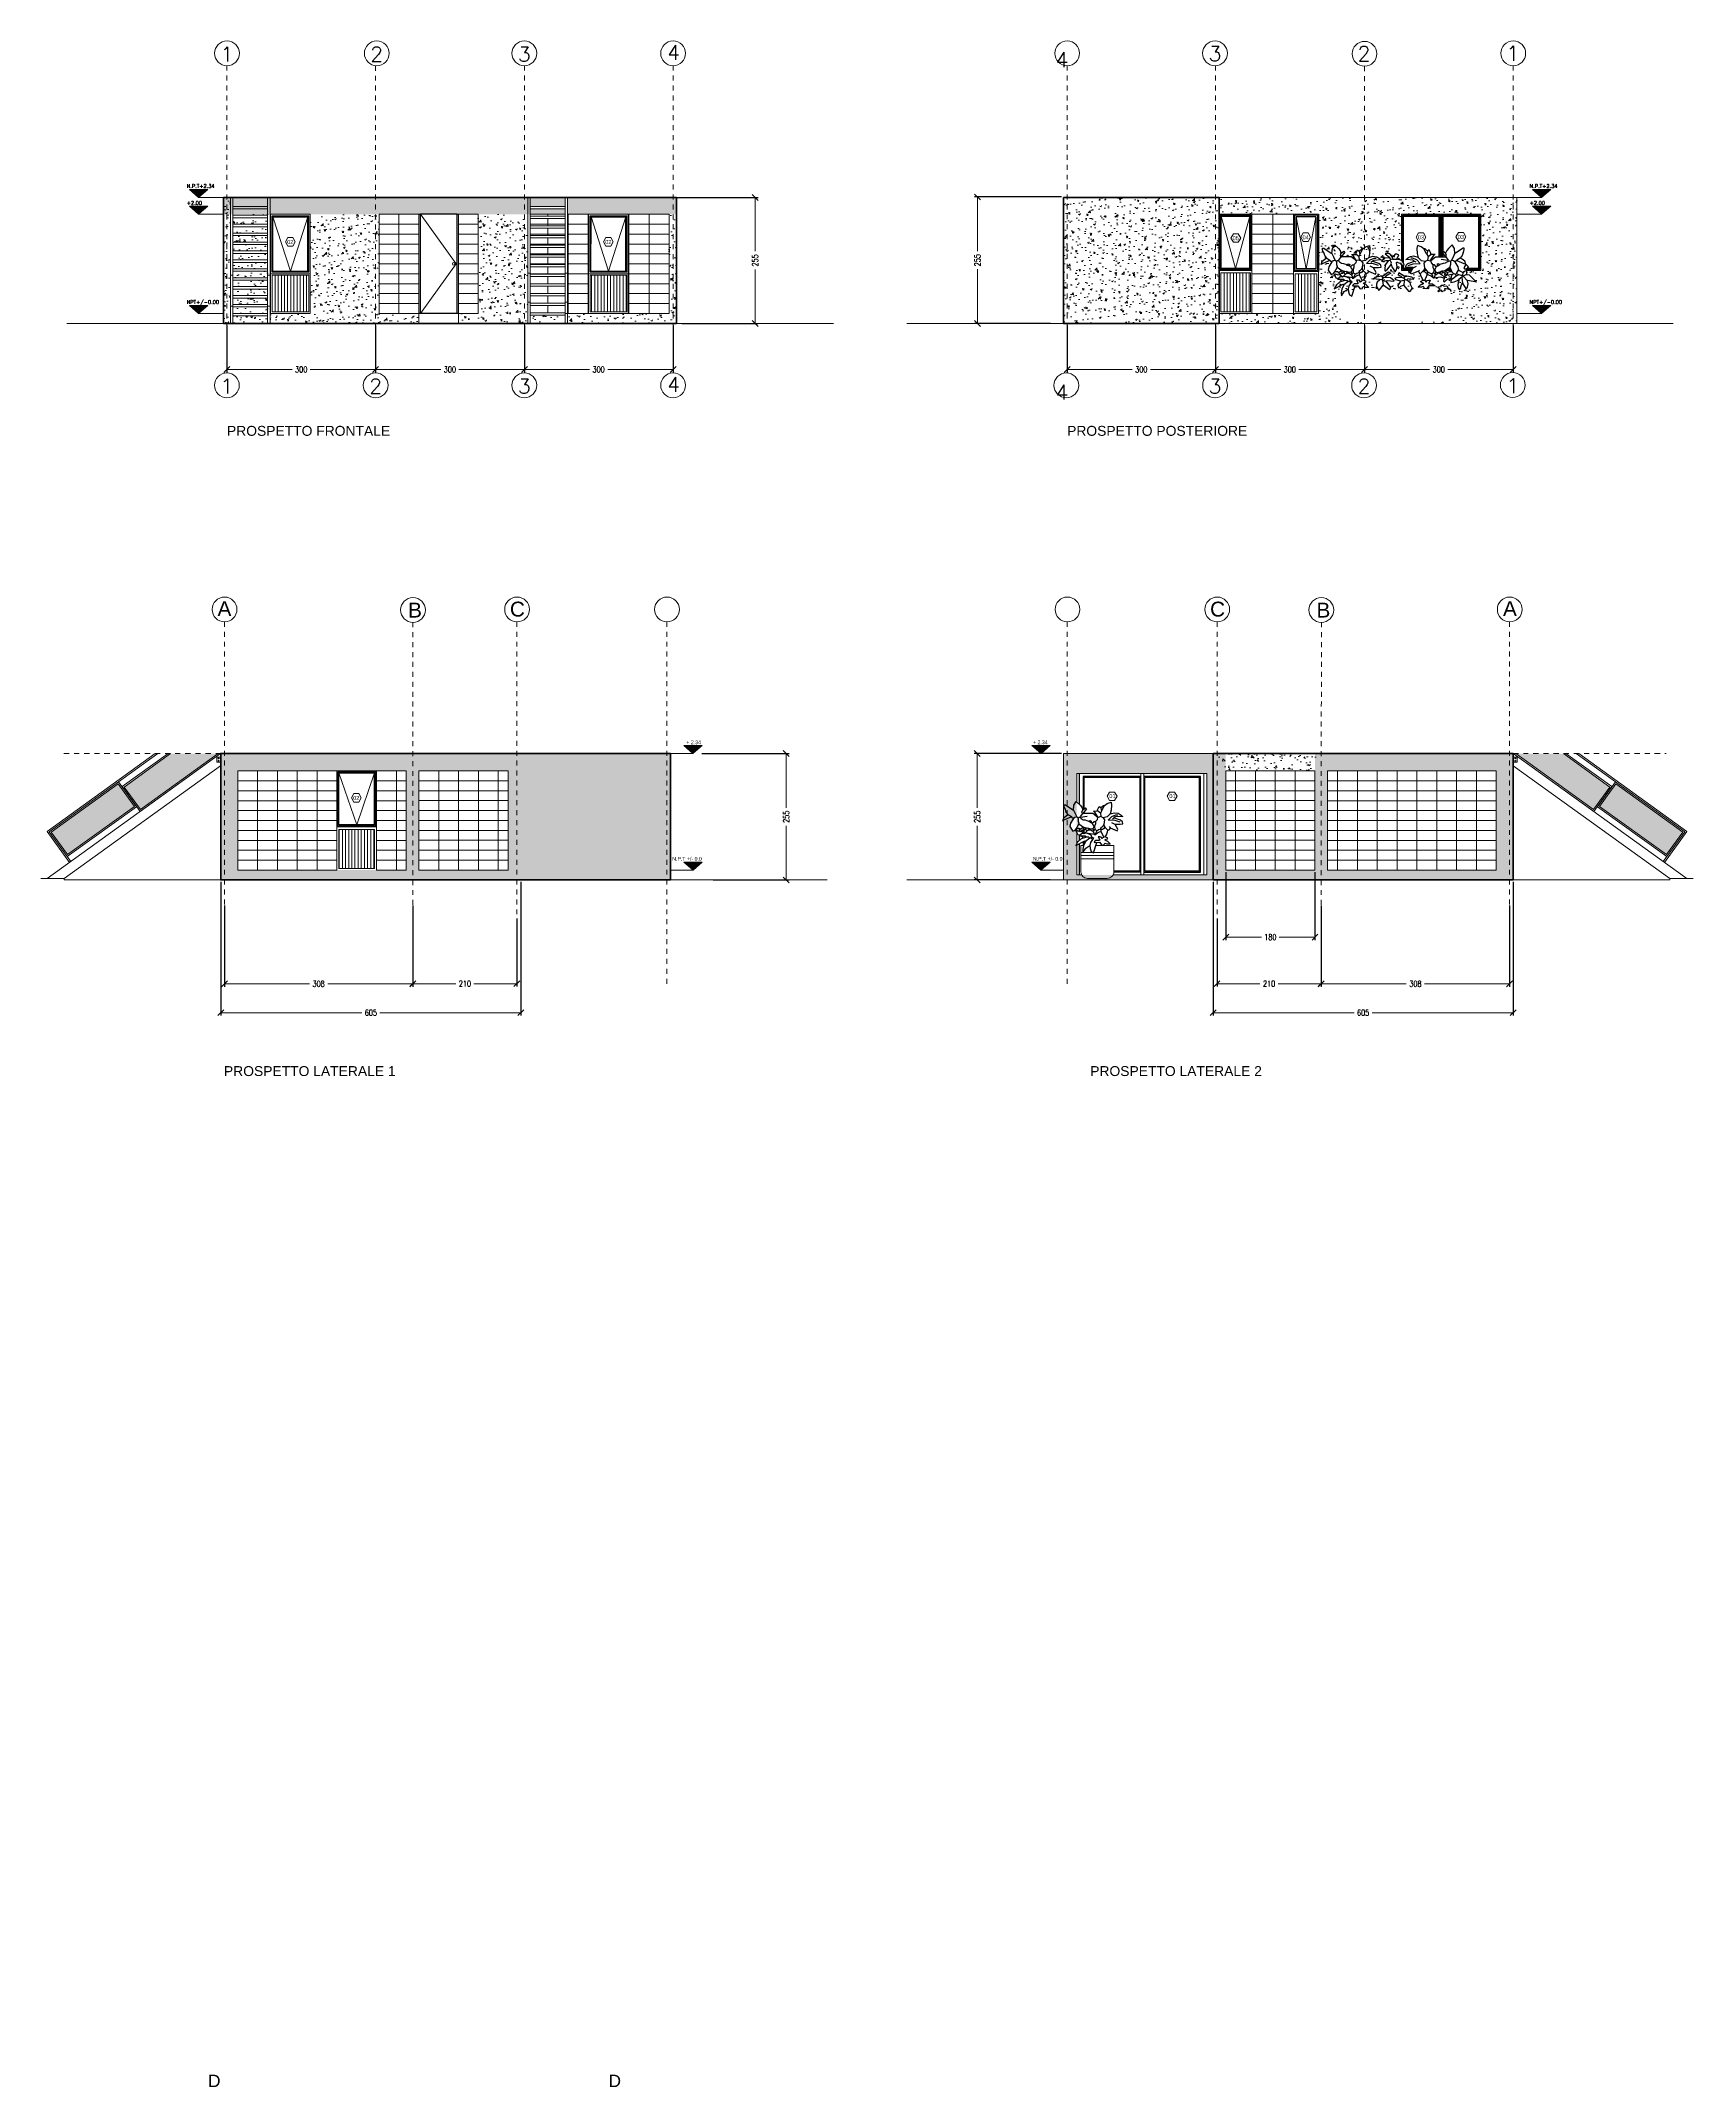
# Model space of a CAD drawing. Header units: inches. Extents: x -1721 to -596, y -6348 to -3031.
# Drawn here: x -760.51 to -727.18, y -3198.07 to -3156.79 of the extents above; entities that cross this region are included whole.
import ezdxf

# ---------------------------------------------------------------- set-up
doc = ezdxf.new("R2010")
doc.units = ezdxf.units.IN
doc.header["$MEASUREMENT"] = 0
for name, pattern in [('ACAD_ISO10W100', [18, 12, -3, 0, -3]), ('CENTER', [2, 1.25, -0.25, 0.25, -0.25]), ('HIDDEN', [0.375, 0.25, -0.125])]:
    doc.linetypes.add(name, pattern=pattern)
for name, color, linetype, lineweight in [('$1$A-GLAZ-FULL', 4, 'Continuous', 25), ('A-ANNO-SYMB', 3, 'Continuous', 18), ('A-ANNO-TEXT', 3, 'Continuous', 18), ('A-DOOR-FULL', 4, 'Continuous', 25), ('A-ELEV-MBE1', 7, 'Continuous', 13), ('A-ELEV-MBE2', 4, 'Continuous', 18), ('A-ELEV-PATT', 8, 'Continuous', 13), ('A-FURN', 8, 'Continuous', 18), ('A-SECT-MCUT', 7, 'Continuous', 35), ('A-SECT-PATT', 8, 'Continuous', 18), ('A-WALL-FULL', 7, 'Continuous', 35), ('linee di sezione', 3, 'Continuous', 13), ('SIMBOLI FINESTRE', 3, 'Continuous', 13)]:
    doc.layers.add(name, color=color, linetype=linetype, lineweight=lineweight)
for name, color, linetype in [('Layer1', 7, 'Continuous'), ('linee sezioni frecce', 5, 'Continuous'), ('VEGETAZIONE', 94, 'Continuous')]:
    doc.layers.add(name, color=color, linetype=linetype)
doc.styles.add('ARIAL', font='Arial.ttf')
doc.styles.add('E-ARIAL', font='Arial.ttf')
doc.styles.add('E-ROMANS', font='romans.shx', dxfattribs={"width": 0.8})
doc.styles.get("Standard").update_dxf_attribs({"font": 'Arial.ttf'})
doc.dimstyles.new('E-0100_TICK_12', dxfattribs={"dimscale": 0.001, "dimtxt": 120, "dimasz": 120, "dimexe": 60, "dimexo": 40, "dimgap": 60, "dimtad": 0, "dimzin": 0, "dimdsep": 46, "dimtxsty": 'E-ROMANS', "dimblk": 'OBLIQUE', "dimcen": 60, "dimclrd": 256, "dimclre": 256, "dimclrt": 256, "dimadec": 0, "dimazin": 0, "dimtfac": 1, "dimtmove": 1, "dimatfit": 3, "dimldrblk": 'OPEN90', "dimfxl": 1, "dimtfill": 1, "dimtolj": 1, "dimtzin": 0, "dimlwd": -1, "dimarcsym": 0})
pattern_1 = [(50, (28.0951, 122.0756), (0.3643693, -0.0318782), [0.0381, -0.4191]), (355, (28.0951, 122.0756), (-0.0704857, 0.3821133), [0.03048, -0.33528]), (100.451, (28.12548, 122.07295), (0.293885, 0.3502334), [0.03238, -0.35618]), (46.1842, (28.0951, 122.1772), (0.542158, -0.0840847), [0.05715, -0.62865]), (96.6356, (28.1403, 122.1702), (0.4748085, 0.494851), [0.04857, -0.53427]), (351.184, (28.0951, 122.1772), (0.4748092, 0.4948502), [0.04572, -0.50292]), (21, (28.1459, 122.1518), (0.3032298, -0.204531), [0.0381, -0.4191]), (326, (28.1459, 122.1518), (0.123604, 0.3683759), [0.03048, -0.33528]), (71.4514, (28.1712, 122.13477), (0.426833, 0.1638457), [0.03238, -0.35618]), (37.5, (28.09511, 122.07561), (0.0061772, 0.16911008), [0, -0.331216, 0, -0.34036, 0, -0.33655]), (7.5, (28.09511, 122.07561), (0.13363933, 0.20036115), [0, -0.194056, 0, -0.323596, 0, -0.12827]), (327.5, (27.98183, 122.07561), (0.27118119, -0.01145749), [0, -0.127, 0, -0.39624, 0, -0.52578]), (317.5, (27.93103, 122.0756), (0.29625836, 0.050853), [0, -0.1651, 0, -0.263144, 0, -0.37338])]

# ---------------------------------------------------------------- blocks, each defined once
blk = doc.blocks.new('_Oblique')
at = {"color": 0, "linetype": 'ByBlock', "lineweight": -2}
blk.add_line((-0.5, -0.5), (0.5, 0.5), dxfattribs=at)
blk = doc.blocks.new('*D40')
at = {"layer": 'DEFPOINTS', "color": 0, "transparency": 16777216}
for p in [(145.798, 238.299), (147.598, 238.299), (147.598, 236.947)]:
    blk.add_point(p, dxfattribs=at)
at = {"layer": 'linee di sezione', "lineweight": -2, "transparency": 16777216}
for p, q in [((145.798, 238.259), (145.798, 236.887)), ((147.598, 238.259), (147.598, 236.887))]:
    blk.add_line(p, q, dxfattribs=at)
at = {"layer": 'linee di sezione', "transparency": 16777216}
for p, q in [((145.798, 236.947), (146.522, 236.947)), ((147.598, 236.947), (146.875, 236.947))]:
    blk.add_line(p, q, dxfattribs=at)
at = {"layer": 'linee di sezione', "transparency": 16777216, "xscale": 0.12, "yscale": 0.12, "zscale": 0.12, "rotation": 180}
blk.add_blockref('_Oblique', (145.798, 236.947), dxfattribs=at)
at = {"layer": 'linee di sezione', "transparency": 16777216, "xscale": 0.12, "yscale": 0.12, "zscale": 0.12}
blk.add_blockref('_Oblique', (147.598, 236.947), dxfattribs=at)
at = {"layer": 'linee di sezione', "lineweight": 13, "transparency": 16777216, "insert": (146.698, 236.947), "char_height": 0.12, "attachment_point": 5, "style": 'E-ROMANS', "bg_fill": 3, "box_fill_scale": 1.25, "bg_fill_color": 256, "bg_fill_true_color": 13158600, "bg_fill_transparency": 0}
blk.add_mtext('\\A1;180', dxfattribs=at)
blk = doc.blocks.new('_Open90')
at = {"color": 0, "linetype": 'ByBlock', "lineweight": -2}
for p, q in [((0, 0), (-1, 0)), ((-0.5, 0.5), (0, 0)), ((0, 0), (-0.5, -0.5))]:
    blk.add_line(p, q, dxfattribs=at)
blk = doc.blocks.new('*D41')
at = {"layer": 'DEFPOINTS', "color": 0, "transparency": 16777216}
for p in [(145.544, 238.099), (151.594, 238.099), (151.594, 235.422)]:
    blk.add_point(p, dxfattribs=at)
at = {"layer": 'linee di sezione', "lineweight": -2, "transparency": 16777216}
for p, q in [((145.544, 238.059), (145.544, 235.362)), ((151.594, 238.059), (151.594, 235.362))]:
    blk.add_line(p, q, dxfattribs=at)
at = {"layer": 'linee di sezione', "transparency": 16777216}
for p, q in [((145.544, 235.422), (148.388, 235.422)), ((151.594, 235.422), (148.75, 235.422))]:
    blk.add_line(p, q, dxfattribs=at)
at = {"layer": 'linee di sezione', "transparency": 16777216, "xscale": 0.12, "yscale": 0.12, "zscale": 0.12, "rotation": 180}
blk.add_blockref('_Oblique', (145.544, 235.422), dxfattribs=at)
at = {"layer": 'linee di sezione', "transparency": 16777216, "xscale": 0.12, "yscale": 0.12, "zscale": 0.12}
blk.add_blockref('_Oblique', (151.594, 235.422), dxfattribs=at)
at = {"layer": 'linee di sezione', "lineweight": 13, "transparency": 16777216, "insert": (148.569, 235.422), "char_height": 0.12, "attachment_point": 5, "style": 'E-ROMANS', "bg_fill": 3, "box_fill_scale": 1.25, "bg_fill_color": 256, "bg_fill_true_color": 13158600, "bg_fill_transparency": 0}
blk.add_mtext('\\A1;605', dxfattribs=at)
blk = doc.blocks.new('*D42')
at = {"layer": 'DEFPOINTS', "color": 0, "transparency": 16777216}
for p in [(145.622, 237.359), (147.723, 237.624), (147.723, 236.007)]:
    blk.add_point(p, dxfattribs=at)
at = {"layer": 'linee di sezione', "lineweight": -2, "transparency": 16777216}
for p, q in [((147.723, 237.584), (147.723, 235.947)), ((145.622, 237.319), (145.622, 235.947))]:
    blk.add_line(p, q, dxfattribs=at)
at = {"layer": 'linee di sezione', "transparency": 16777216}
for p, q in [((145.622, 236.007), (146.489, 236.007)), ((147.723, 236.007), (146.856, 236.007))]:
    blk.add_line(p, q, dxfattribs=at)
at = {"layer": 'linee di sezione', "transparency": 16777216, "xscale": 0.12, "yscale": 0.12, "zscale": 0.12, "rotation": 180}
blk.add_blockref('_Oblique', (145.622, 236.007), dxfattribs=at)
at = {"layer": 'linee di sezione', "transparency": 16777216, "xscale": 0.12, "yscale": 0.12, "zscale": 0.12}
blk.add_blockref('_Oblique', (147.723, 236.007), dxfattribs=at)
at = {"layer": 'linee di sezione', "lineweight": 13, "transparency": 16777216, "insert": (146.673, 236.007), "char_height": 0.12, "attachment_point": 5, "style": 'E-ROMANS', "bg_fill": 3, "box_fill_scale": 1.25, "bg_fill_color": 256, "bg_fill_true_color": 13158600, "bg_fill_transparency": 0}
blk.add_mtext('\\A1;210', dxfattribs=at)
blk = doc.blocks.new('*D43')
at = {"layer": 'DEFPOINTS', "color": 0, "transparency": 16777216}
for p in [(147.724, 237.358), (151.523, 237.623), (151.523, 236.006)]:
    blk.add_point(p, dxfattribs=at)
at = {"layer": 'linee di sezione', "lineweight": -2, "transparency": 16777216}
for p, q in [((151.523, 237.583), (151.523, 235.946)), ((147.724, 237.318), (147.724, 235.946))]:
    blk.add_line(p, q, dxfattribs=at)
at = {"layer": 'linee di sezione', "transparency": 16777216}
for p, q in [((147.724, 236.006), (149.44, 236.006)), ((151.523, 236.006), (149.807, 236.006))]:
    blk.add_line(p, q, dxfattribs=at)
at = {"layer": 'linee di sezione', "transparency": 16777216, "xscale": 0.12, "yscale": 0.12, "zscale": 0.12, "rotation": 180}
blk.add_blockref('_Oblique', (147.724, 236.006), dxfattribs=at)
at = {"layer": 'linee di sezione', "transparency": 16777216, "xscale": 0.12, "yscale": 0.12, "zscale": 0.12}
blk.add_blockref('_Oblique', (151.523, 236.006), dxfattribs=at)
at = {"layer": 'linee di sezione', "lineweight": 13, "transparency": 16777216, "insert": (149.624, 236.006), "char_height": 0.12, "attachment_point": 5, "style": 'E-ROMANS', "bg_fill": 3, "box_fill_scale": 1.25, "bg_fill_color": 256, "bg_fill_true_color": 13158600, "bg_fill_transparency": 0}
blk.add_mtext('\\A1;308', dxfattribs=at)
blk = doc.blocks.new('*D44')
at = {"layer": 'DEFPOINTS', "color": 0, "transparency": 16777216}
for p in [(125.531, 238.099), (131.581, 238.099), (125.531, 235.422)]:
    blk.add_point(p, dxfattribs=at)
at = {"layer": 'linee di sezione', "lineweight": -2, "transparency": 16777216}
for p, q in [((125.531, 238.059), (125.531, 235.362)), ((131.581, 238.059), (131.581, 235.362))]:
    blk.add_line(p, q, dxfattribs=at)
at = {"layer": 'linee di sezione', "transparency": 16777216}
for p, q in [((125.531, 235.422), (128.375, 235.422)), ((131.581, 235.422), (128.737, 235.422))]:
    blk.add_line(p, q, dxfattribs=at)
at = {"layer": 'linee di sezione', "transparency": 16777216, "xscale": 0.12, "yscale": 0.12, "zscale": 0.12, "rotation": 180}
blk.add_blockref('_Oblique', (125.531, 235.422), dxfattribs=at)
at = {"layer": 'linee di sezione', "transparency": 16777216, "xscale": 0.12, "yscale": 0.12, "zscale": 0.12}
blk.add_blockref('_Oblique', (131.581, 235.422), dxfattribs=at)
at = {"layer": 'linee di sezione', "lineweight": 13, "transparency": 16777216, "insert": (128.556, 235.422), "char_height": 0.12, "attachment_point": 5, "style": 'E-ROMANS', "bg_fill": 3, "box_fill_scale": 1.25, "bg_fill_color": 256, "bg_fill_true_color": 13158600, "bg_fill_transparency": 0}
blk.add_mtext('\\A1;605', dxfattribs=at)
blk = doc.blocks.new('*D45')
at = {"layer": 'DEFPOINTS', "color": 0, "transparency": 16777216}
for p in [(129.402, 237.624), (131.502, 237.359), (129.402, 236.007)]:
    blk.add_point(p, dxfattribs=at)
at = {"layer": 'linee di sezione', "lineweight": -2, "transparency": 16777216}
for p, q in [((129.402, 237.584), (129.402, 235.947)), ((131.502, 237.319), (131.502, 235.947))]:
    blk.add_line(p, q, dxfattribs=at)
at = {"layer": 'linee di sezione', "transparency": 16777216}
for p, q in [((129.402, 236.007), (130.268, 236.007)), ((131.502, 236.007), (130.635, 236.007))]:
    blk.add_line(p, q, dxfattribs=at)
at = {"layer": 'linee di sezione', "transparency": 16777216, "xscale": 0.12, "yscale": 0.12, "zscale": 0.12, "rotation": 180}
blk.add_blockref('_Oblique', (129.402, 236.007), dxfattribs=at)
at = {"layer": 'linee di sezione', "transparency": 16777216, "xscale": 0.12, "yscale": 0.12, "zscale": 0.12}
blk.add_blockref('_Oblique', (131.502, 236.007), dxfattribs=at)
at = {"layer": 'linee di sezione', "lineweight": 13, "transparency": 16777216, "insert": (130.452, 236.007), "char_height": 0.12, "attachment_point": 5, "style": 'E-ROMANS', "bg_fill": 3, "box_fill_scale": 1.25, "bg_fill_color": 256, "bg_fill_true_color": 13158600, "bg_fill_transparency": 0}
blk.add_mtext('\\A1;210', dxfattribs=at)
blk = doc.blocks.new('*D46')
at = {"layer": 'DEFPOINTS', "color": 0, "transparency": 16777216}
for p in [(125.602, 237.623), (129.401, 237.358), (125.602, 236.006)]:
    blk.add_point(p, dxfattribs=at)
at = {"layer": 'linee di sezione', "lineweight": -2, "transparency": 16777216}
for p, q in [((125.602, 237.583), (125.602, 235.946)), ((129.401, 237.318), (129.401, 235.946))]:
    blk.add_line(p, q, dxfattribs=at)
at = {"layer": 'linee di sezione', "transparency": 16777216}
for p, q in [((125.602, 236.006), (127.318, 236.006)), ((129.401, 236.006), (127.685, 236.006))]:
    blk.add_line(p, q, dxfattribs=at)
at = {"layer": 'linee di sezione', "transparency": 16777216, "xscale": 0.12, "yscale": 0.12, "zscale": 0.12, "rotation": 180}
blk.add_blockref('_Oblique', (125.602, 236.006), dxfattribs=at)
at = {"layer": 'linee di sezione', "transparency": 16777216, "xscale": 0.12, "yscale": 0.12, "zscale": 0.12}
blk.add_blockref('_Oblique', (129.401, 236.006), dxfattribs=at)
at = {"layer": 'linee di sezione', "lineweight": 13, "transparency": 16777216, "insert": (127.502, 236.006), "char_height": 0.12, "attachment_point": 5, "style": 'E-ROMANS', "bg_fill": 3, "box_fill_scale": 1.25, "bg_fill_color": 256, "bg_fill_true_color": 13158600, "bg_fill_transparency": 0}
blk.add_mtext('\\A1;308', dxfattribs=at)
blk = doc.blocks.new('*D47')
at = {"layer": 'DEFPOINTS', "color": 0, "transparency": 16777216}
for p in [(142.524, 240.649), (140.786, 238.099), (142.3, 238.099)]:
    blk.add_point(p, dxfattribs=at)
at = {"layer": 'linee di sezione', "lineweight": -2, "transparency": 16777216}
for p, q in [((142.484, 240.649), (140.726, 240.649)), ((142.26, 238.099), (140.726, 238.099))]:
    blk.add_line(p, q, dxfattribs=at)
at = {"layer": 'linee di sezione', "transparency": 16777216}
for p, q in [((140.786, 240.649), (140.786, 239.557)), ((140.786, 238.099), (140.786, 239.191))]:
    blk.add_line(p, q, dxfattribs=at)
at = {"layer": 'linee di sezione', "transparency": 16777216, "xscale": 0.12, "yscale": 0.12, "zscale": 0.12}
for p, rotation in [((140.786, 240.649), 90), ((140.786, 238.099), 270)]:
    blk.add_blockref('_Oblique', p, dxfattribs=dict(at, rotation=rotation))
at = {"layer": 'linee di sezione', "lineweight": 13, "transparency": 16777216, "insert": (140.786, 239.374), "char_height": 0.12, "attachment_point": 5, "rotation": 90, "style": 'E-ROMANS', "bg_fill": 3, "box_fill_scale": 1.25, "bg_fill_color": 256, "bg_fill_true_color": 13158600, "bg_fill_transparency": 0}
blk.add_mtext('\\A1;255', dxfattribs=at)
blk = doc.blocks.new('*D48')
at = {"layer": 'DEFPOINTS', "color": 0, "transparency": 16777216}
for p in [(142.527, 251.878), (140.789, 249.328), (142.303, 249.328)]:
    blk.add_point(p, dxfattribs=at)
at = {"layer": 'linee di sezione', "lineweight": -2, "transparency": 16777216}
for p, q in [((142.487, 251.878), (140.729, 251.878)), ((142.263, 249.328), (140.729, 249.328))]:
    blk.add_line(p, q, dxfattribs=at)
at = {"layer": 'linee di sezione', "transparency": 16777216}
for p, q in [((140.789, 251.878), (140.789, 250.786)), ((140.789, 249.328), (140.789, 250.42))]:
    blk.add_line(p, q, dxfattribs=at)
at = {"layer": 'linee di sezione', "transparency": 16777216, "xscale": 0.12, "yscale": 0.12, "zscale": 0.12}
for p, rotation in [((140.789, 251.878), 90), ((140.789, 249.328), 270)]:
    blk.add_blockref('_Oblique', p, dxfattribs=dict(at, rotation=rotation))
at = {"layer": 'linee di sezione', "lineweight": 13, "transparency": 16777216, "insert": (140.789, 250.603), "char_height": 0.12, "attachment_point": 5, "rotation": 90, "style": 'E-ROMANS', "bg_fill": 3, "box_fill_scale": 1.25, "bg_fill_color": 256, "bg_fill_true_color": 13158600, "bg_fill_transparency": 0}
blk.add_mtext('\\A1;255', dxfattribs=at)
blk = doc.blocks.new('*D49')
at = {"layer": 'DEFPOINTS', "color": 0, "transparency": 16777216}
for p in [(134.567, 251.868), (134.791, 249.328), (136.305, 249.328)]:
    blk.add_point(p, dxfattribs=at)
at = {"layer": 'linee di sezione', "lineweight": -2, "transparency": 16777216}
for p, q in [((134.607, 251.868), (136.365, 251.868)), ((134.831, 249.328), (136.365, 249.328))]:
    blk.add_line(p, q, dxfattribs=at)
at = {"layer": 'linee di sezione', "transparency": 16777216}
for p, q in [((136.305, 251.868), (136.305, 250.782)), ((136.305, 249.328), (136.305, 250.415))]:
    blk.add_line(p, q, dxfattribs=at)
at = {"layer": 'linee di sezione', "transparency": 16777216, "xscale": 0.12, "yscale": 0.12, "zscale": 0.12}
for p, rotation in [((136.305, 251.868), 90), ((136.305, 249.328), 270)]:
    blk.add_blockref('_Oblique', p, dxfattribs=dict(at, rotation=rotation))
at = {"layer": 'linee di sezione', "lineweight": 13, "transparency": 16777216, "insert": (136.305, 250.598), "char_height": 0.12, "attachment_point": 5, "rotation": 90, "style": 'E-ROMANS', "bg_fill": 3, "box_fill_scale": 1.25, "bg_fill_color": 256, "bg_fill_true_color": 13158600, "bg_fill_transparency": 0}
blk.add_mtext('\\A1;255', dxfattribs=at)
blk = doc.blocks.new('*D50')
at = {"layer": 'DEFPOINTS', "color": 0, "transparency": 16777216}
for p in [(142.597, 249.328), (145.592, 249.328), (145.592, 248.398)]:
    blk.add_point(p, dxfattribs=at)
at = {"layer": 'linee di sezione', "lineweight": -2, "transparency": 16777216}
for p, q in [((142.597, 249.288), (142.597, 248.338)), ((145.592, 249.288), (145.592, 248.338))]:
    blk.add_line(p, q, dxfattribs=at)
at = {"layer": 'linee di sezione', "transparency": 16777216}
for p, q in [((142.597, 248.398), (143.911, 248.398)), ((145.592, 248.398), (144.278, 248.398))]:
    blk.add_line(p, q, dxfattribs=at)
at = {"layer": 'linee di sezione', "transparency": 16777216, "xscale": 0.12, "yscale": 0.12, "zscale": 0.12, "rotation": 180}
blk.add_blockref('_Oblique', (142.597, 248.398), dxfattribs=at)
at = {"layer": 'linee di sezione', "transparency": 16777216, "xscale": 0.12, "yscale": 0.12, "zscale": 0.12}
blk.add_blockref('_Oblique', (145.592, 248.398), dxfattribs=at)
at = {"layer": 'linee di sezione', "lineweight": 13, "transparency": 16777216, "insert": (144.095, 248.398), "char_height": 0.12, "attachment_point": 5, "style": 'E-ROMANS', "bg_fill": 3, "box_fill_scale": 1.25, "bg_fill_color": 256, "bg_fill_true_color": 13158600, "bg_fill_transparency": 0}
blk.add_mtext('\\A1;300', dxfattribs=at)
blk = doc.blocks.new('*D51')
at = {"layer": 'DEFPOINTS', "color": 0, "transparency": 16777216}
for p in [(145.592, 249.328), (148.597, 249.328), (148.597, 248.398)]:
    blk.add_point(p, dxfattribs=at)
at = {"layer": 'linee di sezione', "lineweight": -2, "transparency": 16777216}
for p, q in [((145.592, 249.288), (145.592, 248.338)), ((148.597, 249.288), (148.597, 248.338))]:
    blk.add_line(p, q, dxfattribs=at)
at = {"layer": 'linee di sezione', "transparency": 16777216}
for p, q in [((145.592, 248.398), (146.906, 248.398)), ((148.597, 248.398), (147.273, 248.398))]:
    blk.add_line(p, q, dxfattribs=at)
at = {"layer": 'linee di sezione', "transparency": 16777216, "xscale": 0.12, "yscale": 0.12, "zscale": 0.12, "rotation": 180}
blk.add_blockref('_Oblique', (145.592, 248.398), dxfattribs=at)
at = {"layer": 'linee di sezione', "transparency": 16777216, "xscale": 0.12, "yscale": 0.12, "zscale": 0.12}
blk.add_blockref('_Oblique', (148.597, 248.398), dxfattribs=at)
at = {"layer": 'linee di sezione', "lineweight": 13, "transparency": 16777216, "insert": (147.09, 248.398), "char_height": 0.12, "attachment_point": 5, "style": 'E-ROMANS', "bg_fill": 3, "box_fill_scale": 1.25, "bg_fill_color": 256, "bg_fill_true_color": 13158600, "bg_fill_transparency": 0}
blk.add_mtext('\\A1;300', dxfattribs=at)
blk = doc.blocks.new('*D52')
at = {"layer": 'DEFPOINTS', "color": 0, "transparency": 16777216}
for p in [(148.597, 249.328), (151.597, 249.328), (151.597, 248.398)]:
    blk.add_point(p, dxfattribs=at)
at = {"layer": 'linee di sezione', "lineweight": -2, "transparency": 16777216}
for p, q in [((148.597, 249.288), (148.597, 248.338)), ((151.597, 249.288), (151.597, 248.338))]:
    blk.add_line(p, q, dxfattribs=at)
at = {"layer": 'linee di sezione', "transparency": 16777216}
for p, q in [((148.597, 248.398), (149.911, 248.398)), ((151.597, 248.398), (150.278, 248.398))]:
    blk.add_line(p, q, dxfattribs=at)
at = {"layer": 'linee di sezione', "transparency": 16777216, "xscale": 0.12, "yscale": 0.12, "zscale": 0.12, "rotation": 180}
blk.add_blockref('_Oblique', (148.597, 248.398), dxfattribs=at)
at = {"layer": 'linee di sezione', "transparency": 16777216, "xscale": 0.12, "yscale": 0.12, "zscale": 0.12}
blk.add_blockref('_Oblique', (151.597, 248.398), dxfattribs=at)
at = {"layer": 'linee di sezione', "lineweight": 13, "transparency": 16777216, "insert": (150.095, 248.398), "char_height": 0.12, "attachment_point": 5, "style": 'E-ROMANS', "bg_fill": 3, "box_fill_scale": 1.25, "bg_fill_color": 256, "bg_fill_true_color": 13158600, "bg_fill_transparency": 0}
blk.add_mtext('\\A1;300', dxfattribs=at)
blk = doc.blocks.new('*D53')
at = {"layer": 'DEFPOINTS', "color": 0, "transparency": 16777216}
for p in [(125.652, 249.328), (128.652, 249.328), (128.652, 248.398)]:
    blk.add_point(p, dxfattribs=at)
at = {"layer": 'linee di sezione', "lineweight": -2, "transparency": 16777216}
for p, q in [((125.652, 249.288), (125.652, 248.338)), ((128.652, 249.288), (128.652, 248.338))]:
    blk.add_line(p, q, dxfattribs=at)
at = {"layer": 'linee di sezione', "transparency": 16777216}
for p, q in [((125.652, 248.398), (126.966, 248.398)), ((128.652, 248.398), (127.333, 248.398))]:
    blk.add_line(p, q, dxfattribs=at)
at = {"layer": 'linee di sezione', "transparency": 16777216, "xscale": 0.12, "yscale": 0.12, "zscale": 0.12, "rotation": 180}
blk.add_blockref('_Oblique', (125.652, 248.398), dxfattribs=at)
at = {"layer": 'linee di sezione', "transparency": 16777216, "xscale": 0.12, "yscale": 0.12, "zscale": 0.12}
blk.add_blockref('_Oblique', (128.652, 248.398), dxfattribs=at)
at = {"layer": 'linee di sezione', "lineweight": 13, "transparency": 16777216, "insert": (127.15, 248.398), "char_height": 0.12, "attachment_point": 5, "style": 'E-ROMANS', "bg_fill": 3, "box_fill_scale": 1.25, "bg_fill_color": 256, "bg_fill_true_color": 13158600, "bg_fill_transparency": 0}
blk.add_mtext('\\A1;300', dxfattribs=at)
blk = doc.blocks.new('*D54')
at = {"layer": 'DEFPOINTS', "color": 0, "transparency": 16777216}
for p in [(128.652, 249.328), (131.652, 249.328), (131.652, 248.398)]:
    blk.add_point(p, dxfattribs=at)
at = {"layer": 'linee di sezione', "lineweight": -2, "transparency": 16777216}
for p, q in [((128.652, 249.288), (128.652, 248.338)), ((131.652, 249.288), (131.652, 248.338))]:
    blk.add_line(p, q, dxfattribs=at)
at = {"layer": 'linee di sezione', "transparency": 16777216}
for p, q in [((128.652, 248.398), (129.966, 248.398)), ((131.652, 248.398), (130.333, 248.398))]:
    blk.add_line(p, q, dxfattribs=at)
at = {"layer": 'linee di sezione', "transparency": 16777216, "xscale": 0.12, "yscale": 0.12, "zscale": 0.12, "rotation": 180}
blk.add_blockref('_Oblique', (128.652, 248.398), dxfattribs=at)
at = {"layer": 'linee di sezione', "transparency": 16777216, "xscale": 0.12, "yscale": 0.12, "zscale": 0.12}
blk.add_blockref('_Oblique', (131.652, 248.398), dxfattribs=at)
at = {"layer": 'linee di sezione', "lineweight": 13, "transparency": 16777216, "insert": (130.149, 248.398), "char_height": 0.12, "attachment_point": 5, "style": 'E-ROMANS', "bg_fill": 3, "box_fill_scale": 1.25, "bg_fill_color": 256, "bg_fill_true_color": 13158600, "bg_fill_transparency": 0}
blk.add_mtext('\\A1;300', dxfattribs=at)
blk = doc.blocks.new('*D55')
at = {"layer": 'DEFPOINTS', "color": 0, "transparency": 16777216}
for p in [(131.652, 249.328), (134.652, 249.328), (134.652, 248.398)]:
    blk.add_point(p, dxfattribs=at)
at = {"layer": 'linee di sezione', "lineweight": -2, "transparency": 16777216}
for p, q in [((131.652, 249.288), (131.652, 248.338)), ((134.652, 249.288), (134.652, 248.338))]:
    blk.add_line(p, q, dxfattribs=at)
at = {"layer": 'linee di sezione', "transparency": 16777216}
for p, q in [((131.652, 248.398), (132.966, 248.398)), ((134.652, 248.398), (133.333, 248.398))]:
    blk.add_line(p, q, dxfattribs=at)
at = {"layer": 'linee di sezione', "transparency": 16777216, "xscale": 0.12, "yscale": 0.12, "zscale": 0.12, "rotation": 180}
blk.add_blockref('_Oblique', (131.652, 248.398), dxfattribs=at)
at = {"layer": 'linee di sezione', "transparency": 16777216, "xscale": 0.12, "yscale": 0.12, "zscale": 0.12}
blk.add_blockref('_Oblique', (134.652, 248.398), dxfattribs=at)
at = {"layer": 'linee di sezione', "lineweight": 13, "transparency": 16777216, "insert": (133.149, 248.398), "char_height": 0.12, "attachment_point": 5, "style": 'E-ROMANS', "bg_fill": 3, "box_fill_scale": 1.25, "bg_fill_color": 256, "bg_fill_true_color": 13158600, "bg_fill_transparency": 0}
blk.add_mtext('\\A1;300', dxfattribs=at)
blk = doc.blocks.new('*D56')
at = {"layer": 'DEFPOINTS', "color": 0, "transparency": 16777216}
for p in [(135.194, 240.649), (135.418, 238.099), (136.932, 238.099)]:
    blk.add_point(p, dxfattribs=at)
at = {"layer": 'linee di sezione', "lineweight": -2, "transparency": 16777216}
for p, q in [((135.234, 240.649), (136.992, 240.649)), ((135.458, 238.099), (136.992, 238.099))]:
    blk.add_line(p, q, dxfattribs=at)
at = {"layer": 'linee di sezione', "transparency": 16777216}
for p, q in [((136.932, 240.649), (136.932, 239.557)), ((136.932, 238.099), (136.932, 239.191))]:
    blk.add_line(p, q, dxfattribs=at)
at = {"layer": 'linee di sezione', "transparency": 16777216, "xscale": 0.12, "yscale": 0.12, "zscale": 0.12}
for p, rotation in [((136.932, 240.649), 90), ((136.932, 238.099), 270)]:
    blk.add_blockref('_Oblique', p, dxfattribs=dict(at, rotation=rotation))
at = {"layer": 'linee di sezione', "lineweight": 13, "transparency": 16777216, "insert": (136.932, 239.374), "char_height": 0.12, "attachment_point": 5, "rotation": 90, "style": 'E-ROMANS', "bg_fill": 3, "box_fill_scale": 1.25, "bg_fill_color": 256, "bg_fill_true_color": 13158600, "bg_fill_transparency": 0}
blk.add_mtext('\\A1;255', dxfattribs=at)
blk = doc.blocks.new('A$C3BE41971')
at = {"layer": 'A-ELEV-PATT'}
h = blk.add_hatch(dxfattribs=at)
h.set_pattern_fill('ANSI31', color=256, scale=0.005, angle=225, style=0)
h.set_pattern_definition([(270, (207.664074, -113.834282), (0.015875, -4e-17), [])])
h.paths.add_polyline_path([(2.997, 17.993), (3.181, 17.831), (3.365, 17.993)])
h = blk.add_hatch(dxfattribs=at)
h.set_pattern_fill('AR-CONC', color=256, scale=0.002, angle=360, style=0)
h.set_pattern_definition([(50, (-19.9869, -34.26857), (0.3643693, -0.0318782), [0.0381, -0.4191]), (355, (-19.9869, -34.26857), (-0.0704857, 0.3821133), [0.03048, -0.33528]), (100.451, (-19.95653, -34.27123), (0.293885, 0.3502334), [0.03238, -0.35618]), (46.1842, (-19.9869, -34.16697), (0.542158, -0.0840847), [0.05715, -0.62865]), (96.6356, (-19.9417, -34.174), (0.4748085, 0.494851), [0.04857, -0.53427]), (351.184, (-19.9869, -34.16697), (0.474809, 0.49485), [0.04572, -0.50292]), (21, (-19.9361, -34.19237), (0.3032298, -0.204531), [0.0381, -0.4191]), (326, (-19.9361, -34.19237), (0.123604, 0.368376), [0.03048, -0.33528]), (71.4514, (-19.91083, -34.2094), (0.426833, 0.1638457), [0.03238, -0.35618]), (37.5, (-19.9869, -34.26857), (0.0061772, 0.16911008), [0, -0.331216, 0, -0.34036, 0, -0.33655]), (7.5, (-19.9869, -34.26857), (0.1336393, 0.20036115), [0, -0.194056, 0, -0.323596, 0, -0.12827]), (327.5, (-20.10018, -34.26857), (0.2711812, -0.0114575), [0, -0.127, 0, -0.39624, 0, -0.52578]), (317.5, (-20.15098, -34.26857), (0.2962584, 0.050853), [0, -0.1651, 0, -0.263144, 0, -0.37338])])
h.paths.add_polyline_path([(10.571, 17.646), (10.571, 17.601), (9.871, 17.601), (9.871, 17.646)])
h.paths.add_polyline_path([(10.621, 17.831), (10.621, 17.491), (12.821, 17.491), (12.821, 17.831)])
h.paths.add_polyline_path([(10.571, 17.491), (10.571, 17.831), (3.681, 17.831), (3.681, 17.491)])
h = blk.add_hatch(dxfattribs=at)
h.set_pattern_fill('AR-CONC', color=256, scale=0.002, style=0)
h.set_pattern_definition([(50, (28.0851, 122.0756), (0.3643693, -0.0318782), [0.0381, -0.4191]), (355, (28.0851, 122.0756), (-0.0704857, 0.3821133), [0.03048, -0.33528]), (100.451, (28.11548, 122.07295), (0.293885, 0.3502334), [0.03238, -0.35618]), (46.1842, (28.0851, 122.1772), (0.542158, -0.0840847), [0.05715, -0.62865]), (96.6356, (28.1303, 122.1702), (0.4748085, 0.494851), [0.04857, -0.53427]), (351.184, (28.0851, 122.1772), (0.4748092, 0.4948502), [0.04572, -0.50292]), (21, (28.1359, 122.1518), (0.3032298, -0.204531), [0.0381, -0.4191]), (326, (28.1359, 122.1518), (0.123604, 0.3683759), [0.03048, -0.33528]), (71.4514, (28.1612, 122.13477), (0.426833, 0.1638457), [0.03238, -0.35618]), (37.5, (28.08511, 122.07561), (0.0061772, 0.16911008), [0, -0.331216, 0, -0.34036, 0, -0.33655]), (7.5, (28.08511, 122.07561), (0.13363933, 0.20036115), [0, -0.194056, 0, -0.323596, 0, -0.12827]), (327.5, (27.97183, 122.07561), (0.27118119, -0.01145749), [0, -0.127, 0, -0.39624, 0, -0.52578]), (317.5, (27.92103, 122.0756), (0.29625836, 0.050853), [0, -0.1651, 0, -0.263144, 0, -0.37338])])
h.paths.add_polyline_path([(3.871, 16.161), (3.871, 16.031), (4.571, 16.031), (4.571, 16.161)])
h.paths.add_polyline_path([(3.871, 17.421), (3.871, 17.291), (4.571, 17.291), (4.571, 17.421)])
h.paths.add_polyline_path([(3.871, 17.491), (3.871, 17.471), (4.571, 17.471), (4.571, 17.491)])
h.paths.add_polyline_path([(3.871, 17.241), (3.871, 17.111), (4.571, 17.111), (4.571, 17.241)])
h.paths.add_polyline_path([(3.821, 15.291), (3.821, 17.831), (3.681, 17.831), (3.681, 15.291)])
h.paths.add_polyline_path([(3.871, 17.061), (3.871, 16.931), (4.571, 16.931), (4.571, 17.061)])
h.paths.add_polyline_path([(3.871, 15.441), (3.871, 15.291), (4.571, 15.291), (4.571, 15.441)])
h.paths.add_polyline_path([(3.871, 16.881), (3.871, 16.751), (4.571, 16.751), (4.571, 16.881)])
h.paths.add_polyline_path([(3.871, 15.621), (3.871, 15.491), (4.571, 15.491), (4.571, 15.621)])
h.paths.add_polyline_path([(3.871, 16.701), (3.871, 16.571), (4.571, 16.571), (4.571, 16.701)])
h.paths.add_polyline_path([(3.871, 15.801), (3.871, 15.671), (4.571, 15.671), (4.571, 15.801)])
h.paths.add_polyline_path([(3.871, 16.521), (3.871, 16.391), (4.571, 16.391), (4.571, 16.521)])
h.paths.add_polyline_path([(3.871, 15.981), (3.871, 15.851), (4.571, 15.851), (4.571, 15.981)])
h.paths.add_polyline_path([(3.871, 16.341), (3.871, 16.211), (4.571, 16.211), (4.571, 16.341)])
h = blk.add_hatch(dxfattribs=at)
h.set_pattern_fill('AR-CONC', color=256, scale=0.002, angle=180, style=0)
h.set_pattern_definition([(50, (5.3511, -47.96663), (0.3643693, -0.0318782), [0.0381, -0.4191]), (355, (5.3511, -47.96663), (-0.0704857, 0.3821133), [0.03048, -0.33528]), (100.451, (5.38147, -47.9693), (0.293885, 0.3502334), [0.03238, -0.35618]), (46.1842, (5.3511, -47.86503), (0.542158, -0.0840847), [0.05715, -0.62865]), (96.6356, (5.3963, -47.87204), (0.4748085, 0.494851), [0.04857, -0.53427]), (351.184, (5.3511, -47.86503), (0.474809, 0.4948502), [0.04572, -0.50292]), (21, (5.4019, -47.89043), (0.3032298, -0.204531), [0.0381, -0.4191]), (326, (5.4019, -47.89043), (0.123604, 0.368376), [0.03048, -0.33528]), (71.4514, (5.42718, -47.90748), (0.426833, 0.1638457), [0.03238, -0.35618]), (37.5, (5.35111, -47.96663), (0.0061772, 0.16911008), [0, -0.331216, 0, -0.34036, 0, -0.33655]), (7.5, (5.3511, -47.96663), (0.13363933, 0.20036115), [0, -0.194056, 0, -0.323596, 0, -0.12827]), (327.5, (5.23782, -47.96663), (0.2711812, -0.0114575), [0, -0.127, 0, -0.39624, 0, -0.52578]), (317.5, (5.18702, -47.96663), (0.2962584, 0.050853), [0, -0.1651, 0, -0.263144, 0, -0.37338])])
h.paths.add_polyline_path([(20.626, 15.291), (23.766, 15.291), (23.766, 17.491), (23.766, 17.831), (23.626, 17.831), (23.626, 15.491), (23.626, 17.831), (20.626, 17.831)])
h = blk.add_hatch(dxfattribs=at)
h.set_pattern_fill('AR-CONC', color=256, scale=0.002, angle=360, style=0)
h.set_pattern_definition([(50, (4.48352, -36.44617), (0.3643693, -0.0318782), [0.0381, -0.4191]), (355, (4.48352, -36.44617), (-0.0704857, 0.3821133), [0.03048, -0.33528]), (100.451, (4.5139, -36.44883), (0.293885, 0.3502334), [0.03238, -0.35618]), (46.1842, (4.48352, -36.34457), (0.542158, -0.0840847), [0.05715, -0.62865]), (96.6356, (4.5287, -36.3516), (0.4748085, 0.494851), [0.04857, -0.53427]), (351.184, (4.4835, -36.3446), (0.474809, 0.49485), [0.04572, -0.50292]), (21, (4.53432, -36.36997), (0.3032298, -0.204531), [0.0381, -0.4191]), (326, (4.53432, -36.36997), (0.123604, 0.368376), [0.03048, -0.33528]), (71.4514, (4.5596, -36.38702), (0.426833, 0.1638457), [0.03238, -0.35618]), (37.5, (4.48352, -36.44617), (0.0061772, 0.16911008), [0, -0.331216, 0, -0.34036, 0, -0.33655]), (7.5, (4.48352, -36.44617), (0.1336393, 0.20036115), [0, -0.194056, 0, -0.323596, 0, -0.12827]), (327.5, (4.37024, -36.44617), (0.2711812, -0.0114575), [0, -0.127, 0, -0.39624, 0, -0.52578]), (317.5, (4.31944, -36.44617), (0.2962584, 0.050853), [0, -0.1651, 0, -0.263144, 0, -0.37338])])
edge = h.paths.add_edge_path()
edge.add_line((26.187, 15.455), (26.187, 15.715))
edge.add_line((26.187, 15.715), (26.696, 15.715))
edge.add_line((26.696, 15.715), (26.696, 15.323))
edge.add_line((26.696, 15.323), (26.319, 15.323))
edge.add_arc((26.319, 15.455), 0.132, 180, 270, ccw=False)
edge = h.paths.add_edge_path()
edge.add_line((28.281, 15.323), (26.696, 15.323))
edge.add_line((26.696, 15.323), (26.696, 15.715))
edge.add_line((26.696, 15.715), (28.413, 15.715))
edge.add_line((28.413, 15.715), (28.413, 15.455))
edge.add_arc((28.281, 15.455), 0.132, 270, 360, ccw=False)
h.paths.add_polyline_path([(26.696, 15.715), (26.696, 15.781), (28.413, 15.781), (28.413, 15.715)])
h.paths.add_polyline_path([(28.413, 15.847), (28.413, 15.781), (26.696, 15.781), (26.696, 15.847)])
h.paths.add_polyline_path([(26.487, 15.988), (26.696, 15.988), (26.696, 15.847), (26.442, 15.847)])
h.paths.add_polyline_path([(28.413, 15.97), (28.413, 15.847), (26.696, 15.847), (26.696, 15.988), (26.971, 15.988), (26.98, 15.96), (26.999, 15.966), (27.015, 15.988), (27.177, 15.988), (27.199, 15.966), (27.207, 15.988), (27.551, 15.988), (27.598, 15.934), (27.616, 15.928), (27.628, 15.964), (27.648, 15.988), (28.219, 15.988), (28.178, 15.942), (28.191, 15.924), (28.206, 15.943), (28.231, 15.948), (28.252, 15.941), (28.263, 15.924), (28.276, 15.942), (28.318, 15.948), (28.318, 15.954), (28.312, 15.988), (28.331, 15.988), (28.341, 15.987), (28.386, 15.98)])
h.paths.add_polyline_path([(26.187, 15.715), (26.187, 15.781), (26.696, 15.781), (26.696, 15.715)])
h.paths.add_polyline_path([(26.696, 15.847), (26.696, 15.781), (26.187, 15.781), (26.187, 15.847), (26.229, 15.847), (26.229, 15.843), (26.231, 15.847), (26.423, 15.847), (26.438, 15.836), (26.442, 15.847)])
h.paths.add_polyline_path([(25.996, 16.562), (25.996, 16.568), (25.935, 16.604), (25.893, 16.659), (25.874, 16.72), (25.857, 16.749), (25.851, 16.784), (25.85, 16.805), (25.874, 16.805), (26.026, 16.708), (26.038, 16.701), (26.069, 16.63), (26.105, 16.562), (26.064, 16.553), (26.038, 16.531)])
h.paths.add_polyline_path([(25.965, 16.367), (25.978, 16.434), (26.038, 16.531), (26.064, 16.553), (26.105, 16.562), (26.13, 16.537), (26.13, 16.477), (26.142, 16.434), (26.142, 16.422), (26.123, 16.379), (26.111, 16.361), (26.099, 16.331), (26.069, 16.294), (26.026, 16.276), (26.008, 16.294)])
h.paths.add_polyline_path([(26.342, 16.477), (26.275, 16.501), (26.231, 16.507), (26.189, 16.53), (26.172, 16.55), (26.178, 16.556), (26.172, 16.568), (26.221, 16.635), (26.43, 16.635), (26.525, 16.556), (26.525, 16.55), (26.519, 16.513), (26.512, 16.507), (26.482, 16.471), (26.452, 16.471), (26.415, 16.434), (26.391, 16.452), (26.397, 16.477), (26.373, 16.489)])
h.paths.add_polyline_path([(26.731, 16.294), (26.696, 16.33), (26.696, 16.557), (26.719, 16.562), (26.78, 16.622), (26.865, 16.647), (26.94, 16.635), (26.998, 16.6), (27.017, 16.58), (26.889, 16.568), (26.871, 16.562), (26.859, 16.543), (26.907, 16.525), (26.987, 16.495), (27.023, 16.464), (27.035, 16.422), (26.98, 16.416), (26.883, 16.416), (26.877, 16.41), (26.932, 16.319), (26.92, 16.282), (26.774, 16.343), (26.756, 16.294)])
h.paths.add_polyline_path([(26.658, 15.996), (26.61, 15.99), (26.561, 16.051), (26.458, 16.045), (26.452, 16.057), (26.488, 16.088), (26.561, 16.088), (26.567, 16.1), (26.537, 16.161), (26.566, 16.163), (26.594, 16.152), (26.616, 16.124), (26.646, 16.154), (26.677, 16.161), (26.696, 16.152), (26.696, 16.11), (26.67, 16.1), (26.695, 16.082), (26.696, 16.081), (26.696, 16.027), (26.677, 16.033), (26.658, 16.015)])
h.paths.add_polyline_path([(26.365, 16.133), (26.347, 16.151), (26.298, 16.157), (26.274, 16.181), (26.151, 16.181), (26.198, 16.221), (26.244, 16.227), (26.251, 16.221), (26.259, 16.229), (26.305, 16.235), (26.397, 16.197), (26.407, 16.151), (26.395, 16.133)])
h.paths.add_polyline_path([(26.336, 16.227), (26.326, 16.227), (26.305, 16.235), (26.259, 16.229), (26.306, 16.276), (26.348, 16.3), (26.379, 16.3), (26.415, 16.276), (26.433, 16.27), (26.458, 16.209)])
h.paths.add_polyline_path([(26.288, 16.319), (26.306, 16.276), (26.251, 16.221), (26.196, 16.27), (26.196, 16.276), (26.245, 16.306), (26.251, 16.3), (26.288, 16.325)])
h.paths.add_polyline_path([(28.248, 16.225), (28.221, 16.227), (28.099, 16.209), (28.124, 16.27), (28.142, 16.276), (28.178, 16.3), (28.209, 16.3), (28.251, 16.276), (28.306, 16.221), (28.3, 16.204)])
h.paths.add_polyline_path([(28.257, 16.343), (28.233, 16.337), (28.172, 16.319), (28.136, 16.325), (28.118, 16.343), (28.112, 16.379), (28.13, 16.404), (28.142, 16.434), (28.166, 16.452), (28.178, 16.452), (28.215, 16.477), (28.282, 16.501), (28.326, 16.507), (28.368, 16.53), (28.385, 16.55), (28.415, 16.55), (28.428, 16.537), (28.428, 16.477), (28.415, 16.434), (28.415, 16.422), (28.318, 16.355), (28.282, 16.343)])
h.paths.add_polyline_path([(28.27, 16.319), (28.251, 16.276), (28.209, 16.3), (28.233, 16.337), (28.257, 16.343), (28.27, 16.325)])
h.paths.add_polyline_path([(27.637, 16.282), (27.625, 16.319), (27.68, 16.41), (27.674, 16.416), (27.577, 16.416), (27.522, 16.422), (27.534, 16.464), (27.571, 16.495), (27.65, 16.525), (27.698, 16.543), (27.686, 16.562), (27.668, 16.568), (27.54, 16.58), (27.559, 16.6), (27.617, 16.635), (27.692, 16.647), (27.777, 16.622), (27.838, 16.562), (27.923, 16.543), (27.893, 16.507), (27.905, 16.41), (27.905, 16.391), (27.887, 16.355), (27.826, 16.294), (27.802, 16.294), (27.783, 16.343)])
h.paths.add_polyline_path([(27.498, 16.154), (27.486, 16.063), (27.421, 16.033), (27.39, 16.003), (27.372, 16.052), (27.431, 16.142)])
h.paths.add_polyline_path([(27.169, 15.996), (27.072, 16.063), (27.059, 16.154), (27.126, 16.142), (27.217, 16.015), (27.199, 15.966)])
h.paths.add_polyline_path([(27.047, 16.173), (27.059, 16.154), (27.072, 16.063), (26.999, 15.966), (26.98, 15.96), (26.968, 15.996), (26.94, 16.03), (26.937, 16.083), (26.95, 16.124), (27.005, 16.167)])
h.paths.add_polyline_path([(27.047, 16.24), (27.047, 16.233), (27.066, 16.203), (27.047, 16.173), (27.005, 16.167), (26.993, 16.185), (26.932, 16.191), (26.865, 16.179), (26.909, 16.223), (27.005, 16.24)])
h.paths.add_polyline_path([(27.105, 16.358), (27.105, 16.411), (27.121, 16.481), (27.172, 16.552), (27.215, 16.558), (27.233, 16.516), (27.227, 16.498), (27.233, 16.485), (27.142, 16.364), (27.118, 16.346)])
h.paths.add_polyline_path([(28.78, 16.154), (28.774, 16.148), (28.689, 16.246), (28.756, 16.276), (28.81, 16.27), (28.957, 16.123)])
h.paths.add_polyline_path([(28.677, 16.246), (28.689, 16.246), (28.774, 16.148), (28.787, 16.09), (28.775, 16.023), (28.746, 15.98), (28.677, 16.088), (28.671, 16.1), (28.659, 16.221)])
h.paths.add_polyline_path([(28.569, 16.152), (28.506, 16.127), (28.44, 16.118), (28.434, 16.136), (28.446, 16.161), (28.458, 16.191), (28.47, 16.191), (28.543, 16.252), (28.555, 16.252), (28.598, 16.27), (28.671, 16.252), (28.677, 16.246), (28.659, 16.221), (28.598, 16.173)])
h.paths.add_polyline_path([(28.488, 16.294), (28.458, 16.331), (28.446, 16.36), (28.446, 16.36), (28.434, 16.379), (28.415, 16.422), (28.415, 16.434), (28.428, 16.477), (28.428, 16.537), (28.452, 16.562), (28.494, 16.553), (28.519, 16.531), (28.58, 16.434), (28.592, 16.367), (28.549, 16.294), (28.531, 16.276)])
h.paths.add_polyline_path([(28.434, 16.379), (28.415, 16.422), (28.326, 16.36), (28.446, 16.36)])
h.paths.add_polyline_path([(28.428, 16.537), (28.452, 16.562), (28.494, 16.553), (28.519, 16.531), (28.58, 16.434), (28.592, 16.367), (28.588, 16.36), (29.041, 16.36), (29.041, 17.491), (27.441, 17.491), (27.441, 16.36), (27.65, 16.36), (27.68, 16.41), (27.674, 16.416), (27.577, 16.416), (27.522, 16.422), (27.534, 16.464), (27.571, 16.495), (27.65, 16.525), (27.698, 16.543), (27.686, 16.562), (27.668, 16.568), (27.54, 16.58), (27.559, 16.6), (27.617, 16.635), (27.692, 16.647), (27.777, 16.622), (27.838, 16.562), (27.923, 16.543), (27.893, 16.507), (27.905, 16.41), (27.905, 16.391), (27.889, 16.36), (28.115, 16.36), (28.112, 16.379), (28.13, 16.404), (28.142, 16.434), (28.166, 16.452), (28.178, 16.452), (28.215, 16.477), (28.282, 16.501), (28.326, 16.507), (28.368, 16.53), (28.385, 16.55), (28.415, 16.55)])
h.paths.add_polyline_path([(27.051, 16.564), (27.105, 16.607), (27.197, 16.613), (27.221, 16.577), (27.215, 16.558), (27.172, 16.552), (27.127, 16.554), (27.051, 16.534)])
h.paths.add_polyline_path([(26.525, 16.55), (26.525, 16.556), (26.591, 16.568), (26.634, 16.543), (26.664, 16.507), (26.652, 16.41), (26.634, 16.391), (26.634, 16.385), (26.61, 16.355), (26.598, 16.349), (26.585, 16.319), (26.543, 16.306), (26.506, 16.282), (26.506, 16.288), (26.47, 16.312), (26.464, 16.379), (26.482, 16.425), (26.482, 16.471), (26.512, 16.507), (26.519, 16.513)])
h.paths.add_polyline_path([(25.84, 16.542), (25.893, 16.589), (25.935, 16.604), (25.996, 16.568), (25.996, 16.562), (25.856, 16.501), (25.82, 16.477)])
h.paths.add_polyline_path([(26.229, 15.847), (26.187, 15.847), (26.187, 15.988), (26.242, 15.988), (26.238, 15.979), (26.225, 15.909)])
h.paths.add_polyline_path([(23.766, 17.491), (25.766, 17.491), (25.766, 15.491), (23.766, 15.491), (23.766, 15.291), (29.767, 15.291), (29.767, 17.831), (28.803, 17.831), (23.766, 17.831)])
h = blk.add_hatch(dxfattribs=at)
h.set_pattern_fill('ANSI31', color=256, scale=0.005, angle=585, style=0)
h.set_pattern_definition([(270, (234.75012, -113.834282), (0.015875, -5e-17), [])])
h.paths.add_polyline_path([(30.083, 17.993), (30.267, 17.831), (30.451, 17.993)])
h = blk.add_hatch(dxfattribs=at)
h.set_pattern_fill('ANSI31', color=256, scale=0.005, angle=225, style=0)
h.set_pattern_definition([(270, (207.664074, -114.174282), (0.015875, -4e-17), [])])
h.paths.add_polyline_path([(2.997, 17.653), (3.181, 17.491), (3.365, 17.653)])
h = blk.add_hatch(dxfattribs=at)
h.set_pattern_fill('AR-CONC', color=256, scale=0.002, style=0)
h.set_pattern_definition(pattern_1)
h.paths.add_polyline_path([(6.681, 15.291), (7.621, 15.291), (7.621, 15.491), (6.821, 15.491), (6.821, 16.091), (6.821, 16.291), (6.821, 16.491), (6.821, 16.691), (6.821, 16.891), (6.821, 17.091), (6.821, 17.291), (6.821, 17.488), (5.431, 17.488), (5.431, 16.341), (5.431, 15.491), (4.631, 15.491), (4.621, 15.491), (4.621, 15.291)])
h.paths.add_polyline_path([(9.821, 16.306), (9.821, 17.491), (8.821, 17.491), (8.821, 17.291), (8.821, 17.091), (8.821, 16.891), (8.821, 16.691), (8.821, 16.491), (8.821, 16.291), (8.821, 16.091), (8.821, 15.891), (8.821, 15.691), (8.821, 15.491), (8.421, 15.491), (8.421, 15.291), (9.821, 15.291)])
h = blk.add_hatch(dxfattribs=at)
h.set_pattern_fill('AR-CONC', color=256, scale=0.002, style=0)
h.set_pattern_definition(pattern_1)
h.paths.add_polyline_path([(9.871, 15.456), (9.871, 15.306), (10.571, 15.306), (10.571, 15.456)])
h.paths.add_polyline_path([(10.621, 15.491), (10.621, 15.291), (12.821, 15.291), (12.821, 17.491), (12.671, 17.491), (12.671, 15.491)])
h = blk.add_hatch(dxfattribs=at)
h.set_pattern_fill('ANSI31', color=256, scale=0.005, angle=585, style=0)
h.set_pattern_definition([(270, (234.75012, -114.174282), (0.015875, -5e-17), [])])
h.paths.add_polyline_path([(30.083, 17.653), (30.267, 17.491), (30.451, 17.653)])
h = blk.add_hatch(dxfattribs=at)
h.set_pattern_fill('ANSI31', color=256, scale=0.02, angle=45, style=0)
h.set_pattern_definition([(90, (36.695115, 122.07561), (-0.0635, 7e-18), [])])
h.paths.add_polyline_path([(5.401, 16.261), (4.661, 16.261), (4.661, 15.521), (5.401, 15.521)])
h = blk.add_hatch(dxfattribs=at)
h.set_pattern_fill('ANSI31', color=256, scale=0.02, angle=45, style=0)
h.set_pattern_definition([(90, (28.095115, 122.07561), (-0.0635, 7e-18), [])])
h.paths.add_polyline_path([(11.076, 16.261), (11.076, 15.521), (11.816, 15.521), (11.816, 16.261)])
h = blk.add_hatch(dxfattribs=at)
h.set_pattern_fill('ANSI31', color=256, scale=0.02, angle=405, style=0)
h.set_pattern_definition([(90, (4.1464, -41.410344), (-0.0635, 4e-17), [])])
h.paths.add_polyline_path([(23.796, 15.521), (24.395, 15.521), (24.395, 15.722), (24.395, 16.311), (24.236, 16.311), (23.796, 16.311)])
h = blk.add_hatch(dxfattribs=at)
h.set_pattern_fill('ANSI31', color=256, scale=0.02, angle=405, style=0)
h.set_pattern_definition([(90, (5.646107, -41.430383), (-0.0635, 4e-17), [])])
h.paths.add_polyline_path([(25.296, 15.521), (25.736, 15.521), (25.736, 15.702), (25.736, 16.261), (25.736, 16.291), (25.296, 16.291)])
h = blk.add_hatch(dxfattribs=at)
h.set_pattern_fill('ANSI31', color=256, scale=0.005, angle=225, style=0)
h.set_pattern_definition([(270, (207.664074, -116.174282), (0.015875, -4e-17), [])])
h.paths.add_polyline_path([(2.997, 15.653), (3.181, 15.491), (3.365, 15.653)])
h = blk.add_hatch(dxfattribs=at)
h.set_pattern_fill('ANSI31', color=256, scale=0.005, angle=585, style=0)
h.set_pattern_definition([(270, (234.75012, -116.174282), (0.015875, -5e-17), [])])
h.paths.add_polyline_path([(30.083, 15.653), (30.267, 15.491), (30.451, 15.653)])
h = blk.add_hatch(dxfattribs=at)
h.set_pattern_fill('AR-CONC', color=256, scale=0.002, angle=360, style=0)
h.set_pattern_definition([(50, (-11.71048, -47.7095), (0.3643693, -0.0318782), [0.0381, -0.4191]), (355, (-11.7105, -47.7095), (-0.0704857, 0.3821133), [0.03048, -0.33528]), (100.451, (-11.68012, -47.71215), (0.293885, 0.3502334), [0.03238, -0.35618]), (46.1842, (-11.7105, -47.6079), (0.542158, -0.0840847), [0.05715, -0.62865]), (96.6356, (-11.6653, -47.6149), (0.4748085, 0.494851), [0.04857, -0.53427]), (351.184, (-11.7105, -47.6079), (0.474809, 0.49485), [0.04572, -0.50292]), (21, (-11.65968, -47.6333), (0.3032298, -0.204531), [0.0381, -0.4191]), (326, (-11.6597, -47.6333), (0.123604, 0.368376), [0.03048, -0.33528]), (71.4514, (-11.6344, -47.65034), (0.426833, 0.1638457), [0.03238, -0.35618]), (37.5, (-11.71048, -47.70949), (0.0061772, 0.16911008), [0, -0.331216, 0, -0.34036, 0, -0.33655]), (7.5, (-11.71048, -47.7095), (0.1336393, 0.20036115), [0, -0.194056, 0, -0.323596, 0, -0.12827]), (327.5, (-11.82377, -47.70949), (0.2711812, -0.0114575), [0, -0.127, 0, -0.39624, 0, -0.52578]), (317.5, (-11.87457, -47.7095), (0.2962584, 0.050853), [0, -0.1651, 0, -0.263144, 0, -0.37338])])
h.paths.add_polyline_path([(3.63, 6.611), (3.629, 6.261), (3.97, 6.261), (3.97, 6.261), (3.63, 6.261), (3.63, 4.062), (12.7, 4.062), (12.7, 6.611), (7.625, 6.611), (7.625, 6.262), (9.425, 6.262), (9.425, 4.262), (7.625, 4.262), (7.628, 6.611)])
h.paths.add_polyline_path([(7.37, 6.261), (3.97, 6.261), (3.97, 4.261), (7.37, 4.261)], flags=16)
h = blk.add_hatch(dxfattribs=at)
h.set_pattern_fill('AR-CONC', color=256, scale=0.002, angle=360, style=0)
h.set_pattern_definition([(50, (5.2865, -47.7095), (0.3643693, -0.0318782), [0.0381, -0.4191]), (355, (5.2865, -47.7095), (-0.0704857, 0.3821133), [0.03048, -0.33528]), (100.451, (5.31687, -47.71215), (0.293885, 0.3502334), [0.03238, -0.35618]), (46.1842, (5.2865, -47.6079), (0.542158, -0.0840847), [0.05715, -0.62865]), (96.6356, (5.3317, -47.6149), (0.4748085, 0.494851), [0.04857, -0.53427]), (351.184, (5.2865, -47.6079), (0.474809, 0.49485), [0.04572, -0.50292]), (21, (5.3373, -47.6333), (0.3032298, -0.204531), [0.0381, -0.4191]), (326, (5.3373, -47.6333), (0.123604, 0.368376), [0.03048, -0.33528]), (71.4514, (5.36258, -47.65034), (0.426833, 0.1638457), [0.03238, -0.35618]), (37.5, (5.28651, -47.70949), (0.0061772, 0.16911008), [0, -0.331216, 0, -0.34036, 0, -0.33655]), (7.5, (5.28651, -47.7095), (0.1336393, 0.20036115), [0, -0.194056, 0, -0.323596, 0, -0.12827]), (327.5, (5.17323, -47.70949), (0.2711812, -0.0114575), [0, -0.127, 0, -0.39624, 0, -0.52578]), (317.5, (5.12243, -47.7095), (0.2962584, 0.050853), [0, -0.1651, 0, -0.263144, 0, -0.37338])])
h.paths.add_polyline_path([(23.514, 4.162), (20.891, 4.162), (20.891, 6.209), (23.514, 6.209)], flags=16)
h.paths.add_polyline_path([(25.952, 4.261), (25.952, 6.261), (29.352, 6.261), (29.352, 4.261)], flags=16)
h.paths.add_polyline_path([(20.912, 5.15), (20.9, 5.132), (20.888, 5.102), (20.858, 5.065), (20.815, 5.047), (20.797, 5.065), (20.754, 5.138), (20.766, 5.205), (20.827, 5.302), (20.852, 5.324), (20.894, 5.333), (20.918, 5.308), (20.918, 5.247), (20.931, 5.205), (20.931, 5.193)], flags=16)
h.paths.add_polyline_path([(25.697, 6.611), (25.697, 4.262), (23.897, 4.262), (23.897, 6.611), (26.672, 6.611), (20.622, 6.611), (20.622, 5.131), (20.622, 4.062), (29.692, 4.062), (29.692, 6.611), (28.972, 6.611)])
h = blk.add_hatch(dxfattribs=at)
h.set_pattern_fill('AR-CONC', color=256, scale=0.002, angle=270, style=0)
h.set_pattern_definition([(320, (-28.088, 30.89786), (-0.0318782, -0.3643693), [0.0381, -0.4191]), (265, (-28.088, 30.89786), (0.3821133, 0.0704857), [0.03048, -0.33528]), (10.451, (-28.09065, 30.8675), (0.3502334, -0.293885), [0.03238, -0.35618]), (316.1842, (-27.9864, 30.89786), (-0.0840847, -0.542158), [0.05715, -0.62865]), (6.6356, (-27.9934, 30.8527), (0.494851, -0.4748085), [0.04857, -0.53427]), (261.184, (-27.9864, 30.89786), (0.49485, -0.474809), [0.04572, -0.50292]), (291, (-28.0118, 30.84706), (-0.204531, -0.3032298), [0.0381, -0.4191]), (236, (-28.0118, 30.84706), (0.368376, -0.123604), [0.03048, -0.33528]), (341.4514, (-28.02884, 30.8218), (0.1638457, -0.426833), [0.03238, -0.35618]), (307.5, (-28.088, 30.89786), (0.16911008, -0.0061772), [0, -0.331216, 0, -0.34036, 0, -0.33655]), (277.5, (-28.088, 30.89786), (0.20036115, -0.1336393), [0, -0.194056, 0, -0.323596, 0, -0.12827]), (237.5, (-28.088, 31.01115), (-0.0114575, -0.2711812), [0, -0.127, 0, -0.39624, 0, -0.52578]), (227.5, (-28.088, 31.06195), (0.050853, -0.2962584), [0, -0.1651, 0, -0.263144, 0, -0.37338])])
h.paths.add_polyline_path([(23.722, 6.611), (23.897, 6.262), (25.697, 6.262), (25.822, 6.578), (25.822, 6.611)])
h = blk.add_hatch(dxfattribs=at)
h.set_pattern_fill('ANSI31', color=256, scale=0.02, angle=405, style=0)
h.set_pattern_definition([(90, (-13.508396, -52.638955), (-0.0635, 4e-17), [])])
h.paths.add_polyline_path([(6.01, 4.292), (6.741, 4.292), (6.741, 4.494), (6.741, 5.082), (6.582, 5.082), (6.01, 5.082)])
at = {"layer": 'A-FURN'}
h = blk.add_hatch(dxfattribs=at)
h.set_pattern_fill('DOTS', color=256, scale=0.4, angle=362.9169, style=0)
h.set_pattern_definition([(2.91694, (-17.617672, 25.834555), (0.011211598, 0.025603712), [0, -0.025])])
h.paths.add_polyline_path([(1.886, 5.546), (0.536, 4.574), (0.209, 5.028), (1.559, 6)])
h.paths.add_polyline_path([(3.574, 6.611), (2.615, 6.611), (1.679, 5.937), (2.006, 5.482)])
h = blk.add_hatch(dxfattribs=at)
h.set_pattern_fill('DOTS', color=256, scale=0.4, angle=362.9169, style=0)
h.set_pattern_definition([(2.916943, (-39.653126, 25.834555), (0.011211598, 0.025603712), [0, -0.025])])
h.paths.add_polyline_path([(31.436, 5.546), (32.786, 4.574), (33.113, 5.028), (31.763, 6)])
h.paths.add_polyline_path([(29.748, 6.611), (30.707, 6.611), (31.644, 5.937), (31.317, 5.482)])
at = {"layer": 'A-SECT-PATT'}
h = blk.add_hatch(dxfattribs=at)
h.set_pattern_fill('ANSI31', color=256, scale=0.005, angle=225, style=0)
h.set_pattern_definition([(270, (197.382002, -125.054663), (0.015875, -3e-17), [])])
h.paths.add_polyline_path([(13.335, 6.773), (13.151, 6.61), (12.967, 6.773)])
h = blk.add_hatch(dxfattribs=at)
h.set_pattern_fill('ANSI31', color=256, scale=0.005, angle=225, style=0)
h.set_pattern_definition([(270, (175.34655, -125.054663), (0.015875, -3e-17), [])])
h.paths.add_polyline_path([(19.988, 6.773), (20.172, 6.61), (20.356, 6.773)])
h = blk.add_hatch(dxfattribs=at)
h.set_pattern_fill('ANSI31', color=256, scale=0.005, angle=225, style=0)
h.set_pattern_definition([(270, (197.379164, -127.403994), (0.015875, -3e-17), [])])
h.paths.add_polyline_path([(13.337, 4.423), (13.153, 4.261), (12.969, 4.423)])
h = blk.add_hatch(dxfattribs=at)
h.set_pattern_fill('ANSI31', color=256, scale=0.005, angle=225, style=0)
h.set_pattern_definition([(270, (175.34371, -127.403994), (0.015875, -3e-17), [])])
h.paths.add_polyline_path([(19.985, 4.423), (20.169, 4.261), (20.353, 4.423)])
at = {"layer": '$1$A-GLAZ-FULL', "color": 0}
for p, q in [((4.661, 17.461), (5.401, 17.461)), ((4.661, 16.321), (4.661, 17.461)), ((4.679, 16.344), (4.68, 17.438)), ((4.68, 17.438), (5.381, 17.438)), ((5.382, 16.344), (5.381, 17.438)), ((5.401, 16.321), (5.401, 17.461)), ((11.076, 17.461), (11.816, 17.461)), ((11.076, 16.321), (11.076, 17.461)), ((11.094, 16.344), (11.095, 17.438)), ((11.095, 17.438), (11.796, 17.438)), ((11.797, 16.344), (11.796, 17.438)), ((11.816, 16.321), (11.816, 17.461)), ((23.787, 16.377), (23.787, 17.474)), ((23.787, 17.474), (24.404, 17.474)), ((23.806, 16.4), (23.806, 17.451)), ((23.806, 17.451), (24.385, 17.451)), ((24.385, 16.4), (24.385, 17.451)), ((24.404, 16.377), (24.404, 17.474)), ((25.716, 17.441), (25.316, 17.441)), ((25.316, 17.441), (25.316, 16.39)), ((25.716, 17.441), (25.716, 16.39)), ((25.746, 17.471), (25.746, 16.36)), ((25.766, 17.491), (25.766, 16.34)), ((27.463, 16.537), (27.463, 17.474)), ((27.463, 17.474), (28.225, 17.474, 0)), ((27.482, 16.503), (27.482, 17.451)), ((27.482, 17.451), (28.202, 17.451, 0)), ((28.202, 16.635, 0), (28.202, 17.451, 0)), ((28.225, 16.635, 0), (28.225, 17.474, 0)), ((28.241, 17.491, 0), (28.241, 16.635, 0)), ((28.263, 17.474, 0), (29.025, 17.474, 0)), ((28.263, 17.474, 0), (28.263, 16.635, 0)), ((28.282, 16.635, 0), (28.282, 17.451, 0)), ((28.282, 17.451, 0), (29.002, 17.451, 0)), ((29.002, 16.4, 0), (29.002, 17.451, 0)), ((29.025, 16.377, 0), (29.025, 17.474, 0)), ((5.401, 16.321), (4.661, 16.321)), ((4.68, 16.344), (5.381, 16.344)), ((11.816, 16.321), (11.076, 16.321)), ((11.095, 16.344), (11.796, 16.344)), ((24.404, 16.377), (23.787, 16.377)), ((24.385, 16.4), (23.806, 16.4)), ((25.746, 16.36), (25.286, 16.36)), ((25.716, 16.39), (25.316, 16.39)), ((27.463, 16.377), (27.463, 16.461)), ((27.66, 16.377, 0), (27.463, 16.377)), ((27.482, 16.4), (27.482, 16.457)), ((27.674, 16.4, 0), (27.482, 16.4)), ((27.93, 16.377, 0), (27.898, 16.377, 0)), ((28.202, 16.468, 0), (28.202, 16.482, 0)), ((28.435, 16.377, 0), (28.35, 16.377, 0)), ((28.425, 16.4, 0), (28.384, 16.4, 0)), ((29.025, 16.377, 0), (28.757, 16.377, 0)), ((29.002, 16.4, 0), (28.769, 16.4, 0)), ((5.99, 5.149), (5.991, 6.245)), ((5.991, 6.245), (6.753, 6.245, 0)), ((6.01, 6.222), (6.73, 6.222, 0)), ((6.01, 5.172), (6.01, 6.222)), ((6.73, 5.171), (6.73, 6.222, 0)), ((6.752, 5.149, 0), (6.753, 6.245, 0)), ((21.021, 6.15), (21.021, 5.482)), ((22.17, 6.131), (21.037, 6.131)), ((21.037, 6.131), (21.037, 5.493)), ((22.17, 4.24), (22.17, 6.131)), ((23.369, 6.131), (22.262, 6.131)), ((22.262, 4.24), (22.262, 6.131)), ((23.369, 6.131), (23.369, 4.24)), ((23.369, 4.24), (23.369, 6.131)), ((23.386, 4.222), (23.386, 6.15)), ((21.037, 5.433), (21.037, 5.405)), ((6.753, 5.148), (5.991, 5.149)), ((6.73, 5.171), (6.01, 5.172)), ((21.021, 5.131), (21.021, 5.119)), ((21.021, 5.069), (21.021, 5.009)), ((21.037, 5.074), (21.037, 4.995)), ((21.021, 4.915), (21.021, 4.907)), ((21.021, 4.83), (21.021, 4.759)), ((21.037, 4.839), (21.037, 4.771)), ((21.64, 4.226), (22.187, 4.222)), ((22.245, 4.222), (23.386, 4.222))]:
    blk.add_line(p, q, dxfattribs=at)
at = {"layer": '$1$A-GLAZ-FULL', "color": 7}
for p, q in [((27.943, 16.36, 0), (27.889, 16.36, 0)), ((20.949, 5.581), (20.949, 6.209)), ((20.949, 5.037), (20.949, 5.099)), ((20.949, 4.96), (20.949, 4.963)), ((20.949, 4.864), (20.949, 4.952)), ((20.949, 4.162), (20.949, 4.793))]:
    blk.add_line(p, q, dxfattribs=at)
at = {"layer": '$1$A-GLAZ-FULL', "color": 0, "linetype": 'HIDDEN', "ltscale": 100}
for p, q in [((22.187, 6.15), (21.021, 6.15)), ((23.386, 6.15), (22.245, 6.15)), ((22.17, 4.24), (21.64, 4.24)), ((23.369, 4.24), (22.262, 4.24))]:
    blk.add_line(p, q, dxfattribs=at)
at = {"layer": '$1$A-GLAZ-FULL', "color": 0}
blk.add_lwpolyline([(25.746, 17.471), (25.286, 17.471), (25.286, 16.36)], dxfattribs=at)
for p, q in [((7.621, 17.491), (7.656, 17.491)), ((8.386, 17.491), (8.421, 17.491)), ((3.625, 6.365), (3.63, 6.365))]:
    blk.add_line(p, q)
at = {"layer": 'A-ANNO-SYMB', "linetype": 'CENTER', "ltscale": 0.04}
for p, q in [((3.753, 20.489), (3.751, 14.291)), ((6.751, 20.487), (6.751, 14.291)), ((9.751, 20.489), (9.751, 14.291)), ((12.751, 20.489), (12.751, 14.291)), ((23.691, 20.49), (23.691, 14.291)), ((26.696, 20.479), (26.696, 14.291)), ((29.696, 20.489), (29.696, 14.291))]:
    blk.add_line(p, q, dxfattribs=at)
at = {"layer": 'A-ANNO-SYMB', "ltscale": 0.003}
blk.add_line((25.697, 3.962), (25.697, 3.737), dxfattribs=at)
at = {"layer": 'A-ANNO-SYMB'}
for points in [[(3.181, 17.831), (2.997, 17.993), (3.365, 17.993)], [(30.267, 17.831), (30.083, 17.993), (30.451, 17.993)], [(3.181, 17.491), (2.997, 17.653), (3.365, 17.653)], [(30.267, 17.491), (30.083, 17.653), (30.451, 17.653)], [(3.181, 15.491), (2.997, 15.653), (3.365, 15.653)], [(30.267, 15.491), (30.083, 15.653), (30.451, 15.653)], [(13.151, 6.611), (13.335, 6.773), (12.967, 6.773)], [(20.172, 6.611), (19.988, 6.773), (20.356, 6.773)], [(13.154, 4.261), (13.338, 4.423), (12.97, 4.423)], [(20.169, 4.261), (19.985, 4.423), (20.353, 4.423)]]:
    blk.add_lwpolyline(points, close=True, dxfattribs=at)
at = {"layer": 'A-ANNO-SYMB', "linetype": 'CENTER', "ltscale": 0.04}
for points in [[(3.7, 9.269), (3.7, 1.91)], [(7.5, 9.259), (7.5, 1.91)], [(9.6, 9.269), (9.6, 1.91)], [(12.625, 9.269), (12.625, 1.91)], [(20.702, 9.269), (20.702, 1.91)], [(23.722, 9.269), (23.722, 1.91)], [(25.826, 9.259), (25.822, 1.91)], [(29.622, 9.269), (29.622, 1.91)]]:
    blk.add_lwpolyline(points, dxfattribs=at)
at = {"layer": 'A-ANNO-SYMB'}
for points in [[(12.7, 6.611), (12.7, 6.611), (13.154, 6.611), (13.154, 6.611)], [(12.7, 4.261), (12.7, 4.261), (13.154, 4.261), (13.154, 4.261)], [(20.622, 4.261), (20.622, 4.261), (20.169, 4.261), (20.169, 4.261)]]:
    blk.add_lwpolyline(points, dxfattribs=at)
for centre in [(3.754, 20.739), (6.774, 20.739), (9.751, 20.739), (12.751, 20.739), (20.699, 20.739), (23.681, 20.739), (26.696, 20.729), (29.696, 20.739), (3.751, 14.041), (6.751, 14.041), (9.751, 14.041), (12.751, 14.041), (20.682, 14.04), (23.682, 14.04), (26.687, 14.04), (29.687, 14.046), (3.704, 9.519), (7.504, 9.509), (9.604, 9.519), (12.628, 9.519), (20.705, 9.519), (23.725, 9.519), (25.825, 9.509), (29.625, 9.519)]:
    blk.add_circle(centre, 0.25, dxfattribs=at)
at = {"layer": 'A-DOOR-FULL'}
for p, q in [((8.386, 17.491), (7.656, 17.491)), ((7.656, 15.491), (7.656, 17.491)), ((8.386, 17.491), (8.386, 15.491)), ((8.421, 15.491), (7.621, 15.491))]:
    blk.add_line(p, q, dxfattribs=at)
at = {"layer": 'A-ELEV-MBE1'}
for p, q in [((3.821, 16.256), (3.821, 17.831)), ((20.626, 17.831), (23.616, 17.831)), ((29.767, 17.831), (29.767, 15.291)), ((4.631, 15.491), (4.631, 17.491)), ((4.631, 17.491), (5.431, 17.491)), ((5.431, 16.291), (5.431, 17.491)), ((7.621, 17.491), (7.621, 15.761)), ((9.821, 17.491), (9.821, 15.491)), ((9.871, 17.491), (10.571, 17.491)), ((11.046, 17.491), (11.846, 17.491)), ((11.046, 15.491), (11.046, 17.491)), ((11.846, 15.491), (11.846, 17.491)), ((25.226, 17.491), (24.58, 17.491)), ((25.266, 15.491), (25.266, 17.491)), ((25.266, 17.491), (25.766, 17.491)), ((25.766, 15.491), (25.766, 17.491)), ((25.766, 17.491), (25.766, 16.291)), ((27.441, 17.491), (27.441, 16.554)), ((28.241, 17.491, 0), (29.041, 17.491, 0)), ((5.431, 16.774), (5.431, 16.341)), ((4.631, 16.291), (5.431, 16.291)), ((4.661, 16.261), (5.401, 16.261)), ((4.661, 16.261), (4.661, 15.521)), ((5.401, 16.261), (5.401, 15.521)), ((5.431, 16.491), (5.431, 15.491)), ((11.046, 16.291), (11.846, 16.291)), ((11.076, 16.261), (11.816, 16.261)), ((11.076, 16.261), (11.076, 15.521)), ((11.816, 16.261), (11.816, 15.521)), ((23.796, 15.521), (23.796, 16.311)), ((24.395, 16.311), (23.796, 16.311)), ((24.395, 16.311), (24.395, 15.521)), ((25.766, 16.34), (25.266, 16.34)), ((25.296, 15.521), (25.296, 16.291)), ((25.736, 16.291), (25.296, 16.291)), ((25.736, 16.291), (25.736, 15.521)), ((27.441, 16.481), (27.441, 16.36)), ((6.821, 15.691), (6.821, 15.491)), ((7.621, 15.891), (7.221, 15.891)), ((7.621, 15.691), (7.621, 15.761)), ((7.621, 15.691), (7.621, 15.491)), ((7.621, 15.691), (7.621, 15.491)), ((3.681, 15.291), (0.523, 15.291)), ((3.681, 15.291), (9.871, 15.291)), ((5.431, 15.491), (4.631, 15.491)), ((4.661, 15.521), (5.401, 15.521)), ((7.621, 15.491), (7.621, 15.291)), ((8.421, 15.491), (8.421, 15.291)), ((11.046, 15.491), (11.856, 15.491)), ((11.076, 15.521), (11.816, 15.521)), ((15.987, 15.291), (12.821, 15.291)), ((20.626, 15.291), (17.468, 15.291)), ((24.426, 15.491), (23.766, 15.491)), ((23.796, 15.521), (24.395, 15.521)), ((25.765, 15.491), (25.266, 15.491)), ((25.296, 15.521), (25.736, 15.521)), ((32.924, 15.291), (29.767, 15.291)), ((23.691, 14.33), (23.701, 14.33)), ((5.97, 6.261), (6.77, 6.261, 0)), ((12.7, 6.261), (12.7, 4.062)), ((22.187, 6.209), (22.245, 6.209)), ((27.352, 6.261), (26.552, 6.261, 0)), ((6.77, 5.132), (5.97, 5.132)), ((5.97, 5.082), (5.97, 4.292)), ((6.73, 5.082), (6.01, 5.082)), ((6.01, 5.082), (6.01, 4.292)), ((6.73, 5.082), (6.73, 4.292)), ((20.622, 5.264), (20.622, 4.062)), ((6.01, 4.292), (6.73, 4.292)), ((20.891, 4.162), (20.993, 4.162)), ((21.623, 4.162), (23.514, 4.162)), ((25.947, 4.262), (29.352, 4.261)), ((0.468, 4.091), (0, 4.091)), ((0.468, 4.091), (0.468, 4.062)), ((0.468, 4.062), (3.625, 4.062)), ((12.7, 4.062), (15.858, 4.062)), ((20.622, 4.062), (17.465, 4.062)), ((32.855, 4.062), (29.692, 4.062)), ((32.855, 4.091), (33.322, 4.091)), ((32.855, 4.091), (32.855, 4.062))]:
    blk.add_line(p, q, dxfattribs=at)
at = {"layer": 'A-ELEV-MBE1', "color": 0}
for p, q in [((3.821, 15.635), (3.821, 17.831)), ((3.871, 16.262), (3.871, 17.831)), ((4.571, 16.262), (4.571, 17.831)), ((4.621, 16.262), (4.621, 17.831)), ((3.871, 17.651), (4.571, 17.651)), ((3.871, 17.601), (4.571, 17.601)), ((3.871, 17.471), (4.571, 17.471)), ((3.871, 17.421), (4.571, 17.421)), ((3.871, 17.291), (4.571, 17.291)), ((3.871, 17.241), (4.571, 17.241)), ((3.871, 17.111), (4.571, 17.111)), ((3.871, 17.061), (4.571, 17.061)), ((3.871, 16.931), (4.571, 16.931)), ((3.871, 16.881), (4.571, 16.881)), ((3.871, 16.751), (4.571, 16.751)), ((3.871, 16.701), (4.571, 16.701)), ((3.871, 16.571), (4.571, 16.571)), ((3.871, 16.521), (4.571, 16.521)), ((3.821, 16.262), (3.871, 16.262)), ((3.871, 16.391), (4.571, 16.391)), ((3.871, 16.341), (4.571, 16.341)), ((3.871, 16.262), (3.871, 15.635)), ((3.871, 16.211), (4.571, 16.211)), ((3.871, 16.161), (4.571, 16.161)), ((4.571, 16.262), (4.571, 15.635)), ((4.571, 16.262), (4.621, 16.262)), ((4.621, 16.262), (4.621, 15.635)), ((3.871, 16.031), (4.571, 16.031)), ((3.871, 15.981), (4.571, 15.981)), ((3.871, 15.851), (4.571, 15.851)), ((3.871, 15.801), (4.571, 15.801)), ((3.821, 15.635), (3.821, 15.291)), ((3.821, 15.635), (3.871, 15.635)), ((3.871, 15.671), (4.571, 15.671)), ((3.871, 15.635), (3.871, 15.291)), ((3.871, 15.621), (4.571, 15.621)), ((3.871, 15.491), (4.571, 15.491)), ((3.871, 15.491), (4.571, 15.491)), ((3.871, 15.441), (4.571, 15.441)), ((4.571, 15.635), (4.571, 15.291)), ((4.571, 15.635), (4.621, 15.635)), ((4.621, 15.635), (4.621, 15.291))]:
    blk.add_line(p, q, dxfattribs=at)
at = {"layer": 'A-ELEV-MBE1', "color": 0, "ltscale": 0.8}
for p, q in [((9.821, 16.306), (9.821, 17.831)), ((9.871, 16.306), (9.871, 17.831)), ((10.571, 16.306), (10.571, 17.831)), ((10.621, 16.306), (10.621, 17.831)), ((9.871, 17.646), (10.571, 17.646)), ((9.871, 17.601), (10.571, 17.601)), ((9.871, 17.451), (10.571, 17.451)), ((9.871, 17.406), (10.571, 17.406)), ((9.871, 17.256), (10.571, 17.256)), ((9.871, 17.211), (10.571, 17.211)), ((9.871, 17.061), (10.571, 17.061)), ((9.871, 17.016), (10.571, 17.016)), ((9.871, 16.866), (10.571, 16.866)), ((9.871, 16.821), (10.571, 16.821)), ((9.871, 16.671), (10.571, 16.671)), ((9.871, 16.626), (10.571, 16.626)), ((9.821, 16.306), (9.871, 16.306)), ((9.821, 16.306), (9.821, 15.291)), ((9.871, 16.476), (10.571, 16.476)), ((9.871, 16.431), (10.571, 16.431)), ((9.871, 16.306), (9.871, 15.291)), ((9.871, 16.281), (10.571, 16.281)), ((9.871, 16.236), (10.571, 16.236)), ((10.571, 16.306), (10.621, 16.306)), ((10.571, 16.306), (10.571, 15.291)), ((10.621, 16.306), (10.621, 15.291)), ((9.821, 15.715), (9.871, 15.715)), ((9.871, 16.086), (10.571, 16.086)), ((9.871, 16.041), (10.571, 16.041)), ((9.871, 15.891), (10.571, 15.891)), ((9.871, 15.846), (10.571, 15.846)), ((9.871, 15.696), (10.571, 15.696)), ((10.571, 15.715), (10.621, 15.715)), ((9.871, 15.651), (10.571, 15.651)), ((9.871, 15.501), (10.571, 15.501)), ((9.871, 15.456), (10.571, 15.456))]:
    blk.add_line(p, q, dxfattribs=at)
at = {"layer": 'A-ELEV-MBE1', "color": 7}
for p, q in [((23.766, 17.491), (24.426, 17.491, 0)), ((27.441, 17.491), (28.241, 17.491, 0)), ((29.041, 17.491, 0), (29.041, 16.36, 0)), ((24.426, 16.36, 0), (23.766, 16.36)), ((27.65, 16.36, 0), (27.442, 16.36)), ((28.446, 16.36, 0), (28.326, 16.36, 0)), ((29.041, 16.36, 0), (28.751, 16.36, 0)), ((22.187, 6.209), (20.891, 6.209)), ((20.891, 6.209), (20.891, 5.636)), ((22.187, 4.162), (22.187, 6.209)), ((22.245, 4.162), (22.245, 6.209)), ((23.514, 6.209), (22.245, 6.209)), ((23.455, 4.162), (23.455, 6.209)), ((23.514, 6.209), (23.514, 4.162)), ((20.891, 5.102), (20.891, 5.043)), ((20.891, 5.033), (20.891, 4.162))]:
    blk.add_line(p, q, dxfattribs=at)
at = {"layer": 'A-ELEV-MBE1', "color": 7, "true_color": 0xffffff}
for p, q in [((25.266, 17.491), (25.766, 17.491)), ((27.352, 6.261), (27.352, 5.132))]:
    blk.add_line(p, q, dxfattribs=at)
at = {"layer": 'A-ELEV-MBE1'}
for points in [[(29.767, 17.831), (23.766, 17.831)], [(10.226, 17.406), (10.226, 17.291), (9.871, 17.291), (9.871, 17.491), (10.226, 17.491), (10.226, 17.451)], [(10.226, 17.451), (10.226, 17.491), (10.571, 17.491)], [(10.571, 17.291), (10.226, 17.291), (10.226, 17.406)], [(10.621, 17.491), (10.631, 17.491), (10.631, 17.291), (10.621, 17.291)], [(9.821, 16.891), (9.821, 17.091)], [(10.226, 17.211), (10.226, 17.091), (9.871, 17.091), (9.871, 17.291), (10.226, 17.291), (10.226, 17.256)], [(9.871, 17.091), (10.226, 17.091), (10.226, 17.061)], [(10.226, 17.016), (10.226, 16.891), (9.871, 16.891)], [(10.226, 17.256), (10.226, 17.291), (10.571, 17.291)], [(10.571, 17.091), (10.226, 17.091), (10.226, 17.211)], [(10.226, 17.061), (10.226, 17.091), (10.571, 17.091)], [(10.571, 16.891), (10.226, 16.891), (10.226, 17.016)], [(10.621, 17.291), (10.631, 17.291), (10.631, 17.091), (10.621, 17.091)], [(10.621, 17.091), (10.631, 17.091), (10.631, 16.891), (10.621, 16.891)], [(9.821, 16.691), (9.821, 16.891)], [(9.821, 16.491), (9.821, 16.691)], [(9.871, 16.891), (10.226, 16.891), (10.226, 16.866)], [(10.226, 16.821), (10.226, 16.691), (9.871, 16.691)], [(9.871, 16.691), (10.226, 16.691), (10.226, 16.671)], [(10.226, 16.626), (10.226, 16.491), (9.871, 16.491)], [(10.226, 16.866), (10.226, 16.891), (10.571, 16.891)], [(10.571, 16.691), (10.226, 16.691), (10.226, 16.821)], [(10.226, 16.671), (10.226, 16.691), (10.571, 16.691)], [(10.571, 16.491), (10.226, 16.491), (10.226, 16.626)], [(10.621, 16.891), (10.631, 16.891), (10.631, 16.691), (10.621, 16.691)], [(10.621, 16.691), (10.631, 16.691), (10.631, 16.491), (10.621, 16.491)], [(9.821, 16.291), (9.821, 16.491)], [(9.821, 16.091), (9.821, 16.291)], [(9.871, 16.491), (10.226, 16.491), (10.226, 16.476)], [(10.226, 16.431), (10.226, 16.291), (9.871, 16.291)], [(9.871, 16.291), (10.226, 16.291), (10.226, 16.281)], [(10.226, 16.236), (10.226, 16.091), (9.871, 16.091)], [(10.226, 16.476), (10.226, 16.491), (10.571, 16.491)], [(10.571, 16.291), (10.226, 16.291), (10.226, 16.431)], [(10.226, 16.281), (10.226, 16.291), (10.571, 16.291)], [(10.571, 16.091), (10.226, 16.091), (10.226, 16.236)], [(10.621, 16.491), (10.631, 16.491), (10.631, 16.291), (10.621, 16.291)], [(10.621, 16.291), (10.631, 16.291), (10.631, 16.091), (10.621, 16.091)], [(7.221, 15.691), (7.221, 15.891), (6.821, 15.891), (6.821, 15.691)], [(6.831, 15.691), (7.231, 15.691)], [(9.821, 15.891), (9.821, 16.091)], [(9.821, 15.691), (9.821, 15.891)], [(9.821, 15.491), (9.821, 15.691)], [(9.871, 16.091), (10.226, 16.091), (10.226, 16.086)], [(10.226, 16.041), (10.226, 15.891), (9.871, 15.891)], [(9.871, 15.891), (10.226, 15.891)], [(10.226, 16.086), (10.226, 16.091), (10.571, 16.091)], [(10.571, 15.891), (10.226, 15.891), (10.226, 16.041)], [(10.226, 15.891), (10.226, 15.891), (10.571, 15.891)], [(10.226, 15.696), (10.226, 15.846)], [(10.226, 15.846), (10.226, 15.696)], [(10.621, 15.691), (10.631, 15.691), (10.631, 15.491), (10.571, 15.491)], [(10.621, 16.091), (10.631, 16.091), (10.631, 15.891), (10.621, 15.891)], [(10.621, 15.891), (10.631, 15.891), (10.631, 15.691), (10.621, 15.691)], [(10.226, 15.501), (10.226, 15.651)], [(10.226, 15.651), (10.226, 15.501)], [(29.767, 15.291), (23.766, 15.291)], [(8.425, 6.062), (8.425, 5.862), (8.825, 5.862), (8.825, 6.062)]]:
    blk.add_lwpolyline(points, dxfattribs=at)
for points in [[(6.821, 17.291), (7.221, 17.291), (7.221, 17.491), (6.821, 17.491)], [(7.221, 17.291), (7.621, 17.291), (7.621, 17.491), (7.221, 17.491)], [(8.421, 17.291), (8.821, 17.291), (8.821, 17.491), (8.421, 17.491)], [(10.631, 17.491), (11.036, 17.491), (11.036, 17.291), (10.631, 17.291)], [(11.861, 17.491), (12.266, 17.491), (12.266, 17.291), (11.861, 17.291)], [(12.266, 17.491), (12.671, 17.491), (12.671, 17.291), (12.266, 17.291)], [(24.846, 17.491), (24.426, 17.491), (24.426, 17.291), (24.846, 17.291)], [(25.266, 17.491), (24.846, 17.491), (24.846, 17.291), (25.266, 17.291)], [(6.821, 17.091), (7.221, 17.091), (7.221, 17.291), (6.821, 17.291)], [(6.821, 16.891), (7.221, 16.891), (7.221, 17.091), (6.821, 17.091)], [(7.221, 17.091), (7.621, 17.091), (7.621, 17.291), (7.221, 17.291)], [(7.221, 16.891), (7.621, 16.891), (7.621, 17.091), (7.221, 17.091)], [(8.421, 17.091), (8.821, 17.091), (8.821, 17.291), (8.421, 17.291)], [(8.421, 16.891), (8.821, 16.891), (8.821, 17.091), (8.421, 17.091)], [(10.631, 17.291), (11.036, 17.291), (11.036, 17.091), (10.631, 17.091)], [(10.631, 17.091), (11.036, 17.091), (11.036, 16.891), (10.631, 16.891)], [(11.861, 17.291), (12.266, 17.291), (12.266, 17.091), (11.861, 17.091)], [(11.861, 17.091), (12.266, 17.091), (12.266, 16.891), (11.861, 16.891)], [(12.266, 17.291), (12.671, 17.291), (12.671, 17.091), (12.266, 17.091)], [(12.266, 17.091), (12.671, 17.091), (12.671, 16.891), (12.266, 16.891)], [(24.846, 17.291), (24.426, 17.291), (24.426, 17.091), (24.846, 17.091)], [(24.846, 17.091), (24.426, 17.091), (24.426, 16.891), (24.846, 16.891)], [(25.266, 17.291), (24.846, 17.291), (24.846, 17.091), (25.266, 17.091)], [(25.266, 17.091), (24.846, 17.091), (24.846, 16.891), (25.266, 16.891)], [(6.821, 16.691), (7.221, 16.691), (7.221, 16.891), (6.821, 16.891)], [(6.821, 16.491), (7.221, 16.491), (7.221, 16.691), (6.821, 16.691)], [(7.221, 16.691), (7.621, 16.691), (7.621, 16.891), (7.221, 16.891)], [(7.221, 16.491), (7.621, 16.491), (7.621, 16.691), (7.221, 16.691)], [(8.421, 16.691), (8.821, 16.691), (8.821, 16.891), (8.421, 16.891)], [(8.421, 16.491), (8.821, 16.491), (8.821, 16.691), (8.421, 16.691)], [(10.631, 16.891), (11.036, 16.891), (11.036, 16.691), (10.631, 16.691)], [(10.631, 16.691), (11.036, 16.691), (11.036, 16.491), (10.631, 16.491)], [(11.861, 16.891), (12.266, 16.891), (12.266, 16.691), (11.861, 16.691)], [(11.861, 16.691), (12.266, 16.691), (12.266, 16.491), (11.861, 16.491)], [(12.266, 16.891), (12.671, 16.891), (12.671, 16.691), (12.266, 16.691)], [(12.266, 16.691), (12.671, 16.691), (12.671, 16.491), (12.266, 16.491)], [(24.846, 16.891), (24.426, 16.891), (24.426, 16.691), (24.846, 16.691)], [(24.846, 16.691), (24.426, 16.691), (24.426, 16.491), (24.846, 16.491)], [(25.266, 16.891), (24.846, 16.891), (24.846, 16.691), (25.266, 16.691)], [(25.266, 16.691), (24.846, 16.691), (24.846, 16.491), (25.266, 16.491)], [(6.821, 16.291), (7.221, 16.291), (7.221, 16.491), (6.821, 16.491)], [(6.821, 16.091), (7.221, 16.091), (7.221, 16.291), (6.821, 16.291)], [(7.221, 16.291), (7.621, 16.291), (7.621, 16.491), (7.221, 16.491)], [(7.221, 16.091), (7.621, 16.091), (7.621, 16.291), (7.221, 16.291)], [(8.421, 16.291), (8.821, 16.291), (8.821, 16.491), (8.421, 16.491)], [(8.421, 16.091), (8.821, 16.091), (8.821, 16.291), (8.421, 16.291)], [(10.631, 16.491), (11.036, 16.491), (11.036, 16.291), (10.631, 16.291)], [(10.631, 16.291), (11.036, 16.291), (11.036, 16.091), (10.631, 16.091)], [(11.861, 16.491), (12.266, 16.491), (12.266, 16.291), (11.861, 16.291)], [(11.861, 16.291), (12.266, 16.291), (12.266, 16.091), (11.861, 16.091)], [(12.266, 16.491), (12.671, 16.491), (12.671, 16.291), (12.266, 16.291)], [(12.266, 16.291), (12.671, 16.291), (12.671, 16.091), (12.266, 16.091)], [(24.846, 16.491), (24.426, 16.491), (24.426, 16.291), (24.846, 16.291)], [(24.846, 16.291), (24.426, 16.291), (24.426, 16.091), (24.846, 16.091)], [(25.266, 16.491), (24.846, 16.491), (24.846, 16.291), (25.266, 16.291)], [(25.266, 16.291), (24.846, 16.291), (24.846, 16.091), (25.266, 16.091)], [(6.821, 15.891), (7.221, 15.891), (7.221, 16.091), (6.821, 16.091)], [(6.821, 15.491), (7.221, 15.491), (7.221, 15.691), (6.821, 15.691)], [(7.221, 15.891), (7.621, 15.891), (7.621, 16.091), (7.221, 16.091)], [(7.221, 15.491), (7.621, 15.491), (7.621, 15.691), (7.221, 15.691)], [(8.421, 15.891), (8.821, 15.891), (8.821, 16.091), (8.421, 16.091)], [(8.421, 15.691), (8.821, 15.691), (8.821, 15.891), (8.421, 15.891)], [(8.421, 15.491), (8.821, 15.491), (8.821, 15.691), (8.421, 15.691)], [(10.631, 16.091), (11.036, 16.091), (11.036, 15.891), (10.631, 15.891)], [(10.631, 15.891), (11.036, 15.891), (11.036, 15.691), (10.631, 15.691)], [(10.631, 15.691), (11.036, 15.691), (11.036, 15.491), (10.631, 15.491)], [(11.861, 16.091), (12.266, 16.091), (12.266, 15.891), (11.861, 15.891)], [(11.861, 15.891), (12.266, 15.891), (12.266, 15.691), (11.861, 15.691)], [(11.861, 15.691), (12.266, 15.691), (12.266, 15.491), (11.861, 15.491)], [(12.266, 16.091), (12.671, 16.091), (12.671, 15.891), (12.266, 15.891)], [(12.266, 15.891), (12.671, 15.891), (12.671, 15.691), (12.266, 15.691)], [(12.266, 15.691), (12.671, 15.691), (12.671, 15.491), (12.266, 15.491)], [(24.846, 16.091), (24.426, 16.091), (24.426, 15.891), (24.846, 15.891)], [(24.846, 15.891), (24.426, 15.891), (24.426, 15.691), (24.846, 15.691)], [(24.846, 15.691), (24.426, 15.691), (24.426, 15.491), (24.846, 15.491)], [(25.266, 16.091), (24.846, 16.091), (24.846, 15.891), (25.266, 15.891)], [(25.266, 15.891), (24.846, 15.891), (24.846, 15.691), (25.266, 15.691)], [(25.266, 15.691), (24.846, 15.691), (24.846, 15.491), (25.266, 15.491)], [(9.675, 6.611), (9.675, 6.611)], [(4.37, 6.261), (3.97, 6.261), (3.97, 6.061), (4.37, 6.061)], [(4.77, 6.261), (4.37, 6.261), (4.37, 6.061), (4.77, 6.061)], [(5.17, 6.261), (4.77, 6.261), (4.77, 6.061), (5.17, 6.061)], [(5.57, 6.261), (5.17, 6.261), (5.17, 6.061), (5.57, 6.061)], [(5.97, 6.261), (5.57, 6.261), (5.57, 6.061), (5.97, 6.061)], [(7.17, 6.261), (6.77, 6.261), (6.77, 6.061), (7.17, 6.061)], [(7.37, 6.261), (7.17, 6.261), (7.17, 6.061), (7.37, 6.061)], [(8.025, 6.262), (7.625, 6.262), (7.625, 6.062), (8.025, 6.062)], [(8.425, 6.262), (8.025, 6.262), (8.025, 6.062), (8.425, 6.062)], [(8.825, 6.262), (8.425, 6.262), (8.425, 6.062), (8.825, 6.062)], [(9.225, 6.262), (8.825, 6.262), (8.825, 6.062), (9.225, 6.062)], [(9.425, 6.262), (9.225, 6.262), (9.225, 6.062), (9.425, 6.062)], [(23.897, 6.262), (24.097, 6.262), (24.097, 6.062), (23.897, 6.062)], [(24.097, 6.262), (24.497, 6.262), (24.497, 6.062), (24.097, 6.062)], [(24.497, 6.262), (24.897, 6.262), (24.897, 6.062), (24.497, 6.062)], [(24.897, 6.262), (25.297, 6.262), (25.297, 6.062), (24.897, 6.062)], [(25.297, 6.262), (25.697, 6.262), (25.697, 6.062), (25.297, 6.062)], [(25.952, 6.261), (26.152, 6.261), (26.152, 6.061), (25.952, 6.061)], [(26.152, 6.261), (26.552, 6.261), (26.552, 6.061), (26.152, 6.061)], [(26.552, 6.261), (26.952, 6.261), (26.952, 6.061), (26.552, 6.061)], [(26.952, 6.261), (27.352, 6.261), (27.352, 6.061), (26.952, 6.061)], [(27.352, 6.261), (27.752, 6.261), (27.752, 6.061), (27.352, 6.061)], [(27.752, 6.261), (28.152, 6.261), (28.152, 6.061), (27.752, 6.061)], [(28.152, 6.261), (28.552, 6.261), (28.552, 6.061), (28.152, 6.061)], [(28.552, 6.261), (28.952, 6.261), (28.952, 6.061), (28.552, 6.061)], [(28.952, 6.261), (29.352, 6.261), (29.352, 6.061), (28.952, 6.061)], [(4.37, 6.061), (3.97, 6.061), (3.97, 5.861), (4.37, 5.861)], [(4.37, 5.861), (3.97, 5.861), (3.97, 5.661), (4.37, 5.661)], [(4.77, 6.061), (4.37, 6.061), (4.37, 5.861), (4.77, 5.861)], [(4.77, 5.861), (4.37, 5.861), (4.37, 5.661), (4.77, 5.661)], [(5.17, 6.061), (4.77, 6.061), (4.77, 5.861), (5.17, 5.861)], [(5.17, 5.861), (4.77, 5.861), (4.77, 5.661), (5.17, 5.661)], [(5.57, 6.061), (5.17, 6.061), (5.17, 5.861), (5.57, 5.861)], [(5.57, 5.861), (5.17, 5.861), (5.17, 5.661), (5.57, 5.661)], [(5.97, 6.061), (5.57, 6.061), (5.57, 5.861), (5.97, 5.861)], [(5.97, 5.861), (5.57, 5.861), (5.57, 5.661), (5.97, 5.661)], [(7.17, 6.061), (6.77, 6.061), (6.77, 5.861), (7.17, 5.861)], [(7.17, 5.861), (6.77, 5.861), (6.77, 5.661), (7.17, 5.661)], [(7.37, 6.061), (7.17, 6.061), (7.17, 5.861), (7.37, 5.861)], [(7.37, 5.861), (7.17, 5.861), (7.17, 5.661), (7.37, 5.661)], [(8.025, 6.062), (7.625, 6.062), (7.625, 5.862), (8.025, 5.862)], [(8.025, 5.862), (7.625, 5.862), (7.625, 5.662), (8.025, 5.662)], [(8.425, 6.062), (8.025, 6.062), (8.025, 5.862), (8.425, 5.862)], [(8.425, 5.862), (8.025, 5.862), (8.025, 5.662), (8.425, 5.662)], [(8.825, 5.862), (8.425, 5.862), (8.425, 5.662), (8.825, 5.662)], [(9.225, 6.062), (8.825, 6.062), (8.825, 5.862), (9.225, 5.862)], [(9.225, 5.862), (8.825, 5.862), (8.825, 5.662), (9.225, 5.662)], [(9.425, 6.062), (9.225, 6.062), (9.225, 5.862), (9.425, 5.862)], [(9.425, 5.862), (9.225, 5.862), (9.225, 5.662), (9.425, 5.662)], [(23.897, 6.062), (24.097, 6.062), (24.097, 5.862), (23.897, 5.862)], [(23.897, 5.862), (24.097, 5.862), (24.097, 5.662), (23.897, 5.662)], [(24.097, 6.062), (24.497, 6.062), (24.497, 5.862), (24.097, 5.862)], [(24.097, 5.862), (24.497, 5.862), (24.497, 5.662), (24.097, 5.662)], [(24.497, 6.062), (24.897, 6.062), (24.897, 5.862), (24.497, 5.862)], [(24.497, 5.862), (24.897, 5.862), (24.897, 5.662), (24.497, 5.662)], [(24.897, 6.062), (25.297, 6.062), (25.297, 5.862), (24.897, 5.862)], [(24.897, 5.862), (25.297, 5.862), (25.297, 5.662), (24.897, 5.662)], [(25.297, 6.062), (25.697, 6.062), (25.697, 5.862), (25.297, 5.862)], [(25.297, 5.862), (25.697, 5.862), (25.697, 5.662), (25.297, 5.662)], [(25.952, 6.061), (26.152, 6.061), (26.152, 5.861), (25.952, 5.861)], [(25.952, 5.861), (26.152, 5.861), (26.152, 5.661), (25.952, 5.661)], [(26.152, 6.061), (26.552, 6.061), (26.552, 5.861), (26.152, 5.861)], [(26.152, 5.861), (26.552, 5.861), (26.552, 5.661), (26.152, 5.661)], [(26.552, 6.061), (26.952, 6.061), (26.952, 5.861), (26.552, 5.861)], [(26.552, 5.861), (26.952, 5.861), (26.952, 5.661), (26.552, 5.661)], [(26.952, 6.061), (27.352, 6.061), (27.352, 5.861), (26.952, 5.861)], [(26.952, 5.861), (27.352, 5.861), (27.352, 5.661), (26.952, 5.661)], [(27.352, 6.061), (27.752, 6.061), (27.752, 5.861), (27.352, 5.861)], [(27.352, 5.861), (27.752, 5.861), (27.752, 5.661), (27.352, 5.661)], [(27.752, 6.061), (28.152, 6.061), (28.152, 5.861), (27.752, 5.861)], [(27.752, 5.861), (28.152, 5.861), (28.152, 5.661), (27.752, 5.661)], [(28.152, 6.061), (28.552, 6.061), (28.552, 5.861), (28.152, 5.861)], [(28.152, 5.861), (28.552, 5.861), (28.552, 5.661), (28.152, 5.661)], [(28.552, 6.061), (28.952, 6.061), (28.952, 5.861), (28.552, 5.861)], [(28.552, 5.861), (28.952, 5.861), (28.952, 5.661), (28.552, 5.661)], [(28.952, 6.061), (29.352, 6.061), (29.352, 5.861), (28.952, 5.861)], [(28.952, 5.861), (29.352, 5.861), (29.352, 5.661), (28.952, 5.661)], [(4.37, 5.661), (3.97, 5.661), (3.97, 5.461), (4.37, 5.461)], [(4.37, 5.461), (3.97, 5.461), (3.97, 5.261), (4.37, 5.261)], [(4.77, 5.661), (4.37, 5.661), (4.37, 5.461), (4.77, 5.461)], [(4.77, 5.461), (4.37, 5.461), (4.37, 5.261), (4.77, 5.261)], [(5.17, 5.661), (4.77, 5.661), (4.77, 5.461), (5.17, 5.461)], [(5.17, 5.461), (4.77, 5.461), (4.77, 5.261), (5.17, 5.261)], [(5.57, 5.661), (5.17, 5.661), (5.17, 5.461), (5.57, 5.461)], [(5.57, 5.461), (5.17, 5.461), (5.17, 5.261), (5.57, 5.261)], [(5.97, 5.661), (5.57, 5.661), (5.57, 5.461), (5.97, 5.461)], [(5.97, 5.461), (5.57, 5.461), (5.57, 5.261), (5.97, 5.261)], [(7.17, 5.661), (6.77, 5.661), (6.77, 5.461), (7.17, 5.461)], [(7.17, 5.461), (6.77, 5.461), (6.77, 5.261), (7.17, 5.261)], [(7.37, 5.661), (7.17, 5.661), (7.17, 5.461), (7.37, 5.461)], [(7.37, 5.461), (7.17, 5.461), (7.17, 5.261), (7.37, 5.261)], [(8.025, 5.662), (7.625, 5.662), (7.625, 5.462), (8.025, 5.462)], [(8.025, 5.462), (7.625, 5.462), (7.625, 5.262), (8.025, 5.262)], [(8.425, 5.662), (8.025, 5.662), (8.025, 5.462), (8.425, 5.462)], [(8.425, 5.462), (8.025, 5.462), (8.025, 5.262), (8.425, 5.262)], [(8.825, 5.662), (8.425, 5.662), (8.425, 5.462), (8.825, 5.462)], [(8.825, 5.462), (8.425, 5.462), (8.425, 5.262), (8.825, 5.262)], [(9.225, 5.662), (8.825, 5.662), (8.825, 5.462), (9.225, 5.462)], [(9.225, 5.462), (8.825, 5.462), (8.825, 5.262), (9.225, 5.262)], [(9.425, 5.662), (9.225, 5.662), (9.225, 5.462), (9.425, 5.462)], [(9.425, 5.462), (9.225, 5.462), (9.225, 5.262), (9.425, 5.262)], [(23.897, 5.662), (24.097, 5.662), (24.097, 5.462), (23.897, 5.462)], [(23.897, 5.462), (24.097, 5.462), (24.097, 5.262), (23.897, 5.262)], [(24.097, 5.662), (24.497, 5.662), (24.497, 5.462), (24.097, 5.462)], [(24.097, 5.462), (24.497, 5.462), (24.497, 5.262), (24.097, 5.262)], [(24.497, 5.662), (24.897, 5.662), (24.897, 5.462), (24.497, 5.462)], [(24.497, 5.462), (24.897, 5.462), (24.897, 5.262), (24.497, 5.262)], [(24.897, 5.662), (25.297, 5.662), (25.297, 5.462), (24.897, 5.462)], [(24.897, 5.462), (25.297, 5.462), (25.297, 5.262), (24.897, 5.262)], [(25.297, 5.662), (25.697, 5.662), (25.697, 5.462), (25.297, 5.462)], [(25.297, 5.462), (25.697, 5.462), (25.697, 5.262), (25.297, 5.262)], [(25.952, 5.661), (26.152, 5.661), (26.152, 5.461), (25.952, 5.461)], [(25.952, 5.461), (26.152, 5.461), (26.152, 5.261), (25.952, 5.261)], [(26.152, 5.661), (26.552, 5.661), (26.552, 5.461), (26.152, 5.461)], [(26.152, 5.461), (26.552, 5.461), (26.552, 5.261), (26.152, 5.261)], [(26.552, 5.661), (26.952, 5.661), (26.952, 5.461), (26.552, 5.461)], [(26.552, 5.461), (26.952, 5.461), (26.952, 5.261), (26.552, 5.261)], [(26.952, 5.661), (27.352, 5.661), (27.352, 5.461), (26.952, 5.461)], [(26.952, 5.461), (27.352, 5.461), (27.352, 5.261), (26.952, 5.261)], [(27.352, 5.661), (27.752, 5.661), (27.752, 5.461), (27.352, 5.461)], [(27.352, 5.461), (27.752, 5.461), (27.752, 5.261), (27.352, 5.261)], [(27.752, 5.661), (28.152, 5.661), (28.152, 5.461), (27.752, 5.461)], [(27.752, 5.461), (28.152, 5.461), (28.152, 5.261), (27.752, 5.261)], [(28.152, 5.661), (28.552, 5.661), (28.552, 5.461), (28.152, 5.461)], [(28.152, 5.461), (28.552, 5.461), (28.552, 5.261), (28.152, 5.261)], [(28.552, 5.661), (28.952, 5.661), (28.952, 5.461), (28.552, 5.461)], [(28.552, 5.461), (28.952, 5.461), (28.952, 5.261), (28.552, 5.261)], [(28.952, 5.661), (29.352, 5.661), (29.352, 5.461), (28.952, 5.461)], [(28.952, 5.461), (29.352, 5.461), (29.352, 5.261), (28.952, 5.261)], [(4.37, 5.261), (3.97, 5.261), (3.97, 5.061), (4.37, 5.061)], [(4.37, 5.061), (3.97, 5.061), (3.97, 4.861), (4.37, 4.861)], [(4.77, 5.261), (4.37, 5.261), (4.37, 5.061), (4.77, 5.061)], [(4.77, 5.061), (4.37, 5.061), (4.37, 4.861), (4.77, 4.861)], [(5.17, 5.261), (4.77, 5.261), (4.77, 5.061), (5.17, 5.061)], [(5.17, 5.061), (4.77, 5.061), (4.77, 4.861), (5.17, 4.861)], [(5.57, 5.261), (5.17, 5.261), (5.17, 5.061), (5.57, 5.061)], [(5.57, 5.061), (5.17, 5.061), (5.17, 4.861), (5.57, 4.861)], [(5.97, 5.261), (5.57, 5.261), (5.57, 5.061), (5.97, 5.061)], [(5.97, 5.061), (5.57, 5.061), (5.57, 4.861), (5.97, 4.861)], [(7.17, 5.261), (6.77, 5.261), (6.77, 5.061), (7.17, 5.061)], [(7.17, 5.061), (6.77, 5.061), (6.77, 4.861), (7.17, 4.861)], [(7.37, 5.261), (7.17, 5.261), (7.17, 5.061), (7.37, 5.061)], [(7.37, 5.061), (7.17, 5.061), (7.17, 4.861), (7.37, 4.861)], [(8.025, 5.262), (7.625, 5.262), (7.625, 5.062), (8.025, 5.062)], [(8.025, 5.062), (7.625, 5.062), (7.625, 4.862), (8.025, 4.862)], [(8.425, 5.262), (8.025, 5.262), (8.025, 5.062), (8.425, 5.062)], [(8.425, 5.062), (8.025, 5.062), (8.025, 4.862), (8.425, 4.862)], [(8.825, 5.262), (8.425, 5.262), (8.425, 5.062), (8.825, 5.062)], [(8.825, 5.062), (8.425, 5.062), (8.425, 4.862), (8.825, 4.862)], [(9.225, 5.262), (8.825, 5.262), (8.825, 5.062), (9.225, 5.062)], [(9.225, 5.062), (8.825, 5.062), (8.825, 4.862), (9.225, 4.862)], [(9.425, 5.262), (9.225, 5.262), (9.225, 5.062), (9.425, 5.062)], [(9.425, 5.062), (9.225, 5.062), (9.225, 4.862), (9.425, 4.862)], [(23.897, 5.262), (24.097, 5.262), (24.097, 5.062), (23.897, 5.062)], [(23.897, 5.062), (24.097, 5.062), (24.097, 4.862), (23.897, 4.862)], [(24.097, 5.262), (24.497, 5.262), (24.497, 5.062), (24.097, 5.062)], [(24.097, 5.062), (24.497, 5.062), (24.497, 4.862), (24.097, 4.862)], [(24.497, 5.262), (24.897, 5.262), (24.897, 5.062), (24.497, 5.062)], [(24.497, 5.062), (24.897, 5.062), (24.897, 4.862), (24.497, 4.862)], [(24.897, 5.262), (25.297, 5.262), (25.297, 5.062), (24.897, 5.062)], [(24.897, 5.062), (25.297, 5.062), (25.297, 4.862), (24.897, 4.862)], [(25.297, 5.262), (25.697, 5.262), (25.697, 5.062), (25.297, 5.062)], [(25.297, 5.062), (25.697, 5.062), (25.697, 4.862), (25.297, 4.862)], [(25.952, 5.261), (26.152, 5.261), (26.152, 5.061), (25.952, 5.061)], [(25.952, 5.061), (26.152, 5.061), (26.152, 4.861), (25.952, 4.861)], [(26.152, 5.261), (26.552, 5.261), (26.552, 5.061), (26.152, 5.061)], [(26.152, 5.061), (26.552, 5.061), (26.552, 4.861), (26.152, 4.861)], [(26.552, 5.261), (26.952, 5.261), (26.952, 5.061), (26.552, 5.061)], [(26.552, 5.061), (26.952, 5.061), (26.952, 4.861), (26.552, 4.861)], [(26.952, 5.261), (27.352, 5.261), (27.352, 5.061), (26.952, 5.061)], [(26.952, 5.061), (27.352, 5.061), (27.352, 4.861), (26.952, 4.861)], [(27.352, 5.261), (27.752, 5.261), (27.752, 5.061), (27.352, 5.061)], [(27.352, 5.061), (27.752, 5.061), (27.752, 4.861), (27.352, 4.861)], [(27.752, 5.261), (28.152, 5.261), (28.152, 5.061), (27.752, 5.061)], [(27.752, 5.061), (28.152, 5.061), (28.152, 4.861), (27.752, 4.861)], [(28.152, 5.261), (28.552, 5.261), (28.552, 5.061), (28.152, 5.061)], [(28.152, 5.061), (28.552, 5.061), (28.552, 4.861), (28.152, 4.861)], [(28.552, 5.261), (28.952, 5.261), (28.952, 5.061), (28.552, 5.061)], [(28.552, 5.061), (28.952, 5.061), (28.952, 4.861), (28.552, 4.861)], [(28.952, 5.261), (29.352, 5.261), (29.352, 5.061), (28.952, 5.061)], [(28.952, 5.061), (29.352, 5.061), (29.352, 4.861), (28.952, 4.861)], [(4.37, 4.861), (3.97, 4.861), (3.97, 4.661), (4.37, 4.661)], [(4.37, 4.661), (3.97, 4.661), (3.97, 4.461), (4.37, 4.461)], [(4.77, 4.861), (4.37, 4.861), (4.37, 4.661), (4.77, 4.661)], [(4.77, 4.661), (4.37, 4.661), (4.37, 4.461), (4.77, 4.461)], [(5.17, 4.861), (4.77, 4.861), (4.77, 4.661), (5.17, 4.661)], [(5.17, 4.661), (4.77, 4.661), (4.77, 4.461), (5.17, 4.461)], [(5.57, 4.861), (5.17, 4.861), (5.17, 4.661), (5.57, 4.661)], [(5.57, 4.661), (5.17, 4.661), (5.17, 4.461), (5.57, 4.461)], [(5.97, 4.861), (5.57, 4.861), (5.57, 4.661), (5.97, 4.661)], [(5.97, 4.661), (5.57, 4.661), (5.57, 4.461), (5.97, 4.461)], [(7.17, 4.861), (6.77, 4.861), (6.77, 4.661), (7.17, 4.661)], [(7.17, 4.661), (6.77, 4.661), (6.77, 4.461), (7.17, 4.461)], [(7.37, 4.861), (7.17, 4.861), (7.17, 4.661), (7.37, 4.661)], [(7.37, 4.661), (7.17, 4.661), (7.17, 4.461), (7.37, 4.461)], [(8.025, 4.862), (7.625, 4.862), (7.625, 4.662), (8.025, 4.662)], [(8.025, 4.662), (7.625, 4.662), (7.625, 4.462), (8.025, 4.462)], [(8.425, 4.862), (8.025, 4.862), (8.025, 4.662), (8.425, 4.662)], [(8.425, 4.662), (8.025, 4.662), (8.025, 4.462), (8.425, 4.462)], [(8.825, 4.862), (8.425, 4.862), (8.425, 4.662), (8.825, 4.662)], [(8.825, 4.662), (8.425, 4.662), (8.425, 4.462), (8.825, 4.462)], [(9.225, 4.862), (8.825, 4.862), (8.825, 4.662), (9.225, 4.662)], [(9.225, 4.662), (8.825, 4.662), (8.825, 4.462), (9.225, 4.462)], [(9.425, 4.862), (9.225, 4.862), (9.225, 4.662), (9.425, 4.662)], [(9.425, 4.662), (9.225, 4.662), (9.225, 4.462), (9.425, 4.462)], [(23.897, 4.862), (24.097, 4.862), (24.097, 4.662), (23.897, 4.662)], [(23.897, 4.662), (24.097, 4.662), (24.097, 4.462), (23.897, 4.462)], [(24.097, 4.862), (24.497, 4.862), (24.497, 4.662), (24.097, 4.662)], [(24.097, 4.662), (24.497, 4.662), (24.497, 4.462), (24.097, 4.462)], [(24.497, 4.862), (24.897, 4.862), (24.897, 4.662), (24.497, 4.662)], [(24.497, 4.662), (24.897, 4.662), (24.897, 4.462), (24.497, 4.462)], [(24.897, 4.862), (25.297, 4.862), (25.297, 4.662), (24.897, 4.662)], [(24.897, 4.662), (25.297, 4.662), (25.297, 4.462), (24.897, 4.462)], [(25.297, 4.862), (25.697, 4.862), (25.697, 4.662), (25.297, 4.662)], [(25.297, 4.662), (25.697, 4.662), (25.697, 4.462), (25.297, 4.462)], [(25.952, 4.861), (26.152, 4.861), (26.152, 4.661), (25.952, 4.661)], [(25.952, 4.661), (26.152, 4.661), (26.152, 4.461), (25.952, 4.461)], [(26.152, 4.861), (26.552, 4.861), (26.552, 4.661), (26.152, 4.661)], [(26.152, 4.661), (26.552, 4.661), (26.552, 4.461), (26.152, 4.461)], [(26.552, 4.861), (26.952, 4.861), (26.952, 4.661), (26.552, 4.661)], [(26.552, 4.661), (26.952, 4.661), (26.952, 4.461), (26.552, 4.461)], [(26.952, 4.861), (27.352, 4.861), (27.352, 4.661), (26.952, 4.661)], [(26.952, 4.661), (27.352, 4.661), (27.352, 4.461), (26.952, 4.461)], [(27.352, 4.861), (27.752, 4.861), (27.752, 4.661), (27.352, 4.661)], [(27.352, 4.661), (27.752, 4.661), (27.752, 4.461), (27.352, 4.461)], [(27.752, 4.861), (28.152, 4.861), (28.152, 4.661), (27.752, 4.661)], [(27.752, 4.661), (28.152, 4.661), (28.152, 4.461), (27.752, 4.461)], [(28.152, 4.861), (28.552, 4.861), (28.552, 4.661), (28.152, 4.661)], [(28.152, 4.661), (28.552, 4.661), (28.552, 4.461), (28.152, 4.461)], [(28.552, 4.861), (28.952, 4.861), (28.952, 4.661), (28.552, 4.661)], [(28.552, 4.661), (28.952, 4.661), (28.952, 4.461), (28.552, 4.461)], [(28.952, 4.861), (29.352, 4.861), (29.352, 4.661), (28.952, 4.661)], [(28.952, 4.661), (29.352, 4.661), (29.352, 4.461), (28.952, 4.461)], [(4.37, 4.461), (3.97, 4.461), (3.97, 4.261), (4.37, 4.261)], [(4.77, 4.461), (4.37, 4.461), (4.37, 4.261), (4.77, 4.261)], [(5.17, 4.461), (4.77, 4.461), (4.77, 4.261), (5.17, 4.261)], [(5.57, 4.461), (5.17, 4.461), (5.17, 4.261), (5.57, 4.261)], [(5.97, 4.461), (5.57, 4.461), (5.57, 4.261), (5.97, 4.261)], [(7.17, 4.461), (6.77, 4.461), (6.77, 4.261), (7.17, 4.261)], [(7.37, 4.461), (7.17, 4.461), (7.17, 4.261), (7.37, 4.261)], [(8.025, 4.462), (7.625, 4.462), (7.625, 4.262), (8.025, 4.262)], [(8.425, 4.462), (8.025, 4.462), (8.025, 4.262), (8.425, 4.262)], [(8.825, 4.462), (8.425, 4.462), (8.425, 4.262), (8.825, 4.262)], [(9.225, 4.462), (8.825, 4.462), (8.825, 4.262), (9.225, 4.262)], [(9.425, 4.462), (9.225, 4.462), (9.225, 4.262), (9.425, 4.262)], [(23.897, 4.462), (24.097, 4.462), (24.097, 4.262), (23.897, 4.262)], [(24.097, 4.462), (24.497, 4.462), (24.497, 4.262), (24.097, 4.262)], [(24.497, 4.462), (24.897, 4.462), (24.897, 4.262), (24.497, 4.262)], [(24.897, 4.462), (25.297, 4.462), (25.297, 4.262), (24.897, 4.262)], [(25.297, 4.462), (25.697, 4.462), (25.697, 4.262), (25.297, 4.262)], [(25.952, 4.461), (26.152, 4.461), (26.152, 4.261), (25.952, 4.261)], [(26.152, 4.461), (26.552, 4.461), (26.552, 4.261), (26.152, 4.261)], [(26.552, 4.461), (26.952, 4.461), (26.952, 4.261), (26.552, 4.261)], [(26.952, 4.461), (27.352, 4.461), (27.352, 4.261), (26.952, 4.261)], [(27.352, 4.461), (27.752, 4.461), (27.752, 4.261), (27.352, 4.261)], [(27.752, 4.461), (28.152, 4.461), (28.152, 4.261), (27.752, 4.261)], [(28.552, 4.461), (28.952, 4.461), (28.952, 4.261), (28.552, 4.261)], [(28.952, 4.461), (29.352, 4.461), (29.352, 4.261), (28.952, 4.261)]]:
    blk.add_lwpolyline(points, close=True, dxfattribs=at)
at = {"layer": 'A-ELEV-MBE2', "ltscale": 0.8}
blk.add_circle((8.325, 16.491), 0.025, dxfattribs=at)
at = {"layer": 'A-FURN', "ltscale": 0.8}
for p, q in [((4.68, 17.438), (5.031, 16.344)), ((5.031, 16.344), (5.381, 17.438)), ((11.095, 17.438), (11.446, 16.344)), ((11.446, 16.344), (11.796, 17.438)), ((23.806, 17.451), (24.096, 16.4)), ((24.096, 16.4), (24.385, 17.451)), ((25.316, 17.441), (25.516, 16.39)), ((25.516, 16.39), (25.716, 17.441)), ((6.01, 6.222), (6.37, 5.172)), ((6.37, 5.172), (6.73, 6.222, 0))]:
    blk.add_line(p, q, dxfattribs=at)
at = {"layer": 'A-FURN'}
for p, q in [((3.625, 6.611), (0.125, 4.091)), ((2.305, 6.611), (0.125, 5.042)), ((2.357, 6.611), (0.167, 5.035)), ((3.625, 6.365), (3.625, 6.611)), ((29.697, 6.611), (33.197, 4.091)), ((29.697, 6.365), (29.697, 6.611)), ((30.966, 6.611), (33.155, 5.035)), ((31.017, 6.611), (33.197, 5.042)), ((3.625, 6.365), (0.468, 4.091)), ((3.55, 6.537), (3.55, 6.437)), ((3.55, 6.537), (3.625, 6.537)), ((3.55, 6.437), (3.625, 6.437)), ((3.57, 6.512), (3.6, 6.512)), ((3.57, 6.462), (3.6, 6.462)), ((3.585, 6.497), (3.585, 6.527)), ((3.585, 6.477), (3.585, 6.447)), ((3.62, 6.537), (3.62, 6.437)), ((29.697, 6.365), (29.692, 6.365)), ((29.772, 6.537), (29.697, 6.537)), ((29.772, 6.437), (29.697, 6.437)), ((29.697, 6.365), (32.855, 4.091)), ((29.702, 6.537), (29.702, 6.437)), ((29.752, 6.512), (29.722, 6.512)), ((29.752, 6.462), (29.722, 6.462)), ((29.737, 6.497), (29.737, 6.527)), ((29.737, 6.477), (29.737, 6.447)), ((29.772, 6.537), (29.772, 6.437)), ((0.125, 5.042), (0.576, 4.416)), ((0.167, 5.035), (0.601, 4.433)), ((33.155, 5.035), (32.722, 4.433)), ((33.197, 5.042), (32.746, 4.416))]:
    blk.add_line(p, q, dxfattribs=at)
at = {"layer": 'A-FURN', "linetype": 'ACAD_ISO10W100', "ltscale": 0.009}
for p, q in [((0.463, 6.611), (3.621, 6.611)), ((29.692, 6.611), (32.78, 6.611))]:
    blk.add_line(p, q, dxfattribs=at)
at = {"layer": 'A-FURN', "color": 252}
for p, q in [((20.976, 4.618), (21.018, 4.618)), ((20.976, 4.552), (21.64, 4.552)), ((21.02, 4.618), (21.211, 4.618)), ((21.231, 4.618), (21.64, 4.618)), ((20.976, 4.486), (21.64, 4.486))]:
    blk.add_line(p, q, dxfattribs=at)
at = {"layer": 'A-FURN', "ltscale": 0.05}
blk.add_line((21.64, 4.759), (21.276, 4.759), dxfattribs=at)
at = {"layer": 'A-FURN', "ltscale": 0.8}
blk.add_lwpolyline([(7.656, 17.491), (8.376, 16.491), (7.656, 15.491)], dxfattribs=at)
at = {"layer": 'A-FURN'}
for points in [[(2.564, 6.611), (1.637, 5.944), (1.999, 5.441), (3.625, 6.611)], [(2.615, 6.611), (1.679, 5.937), (2.006, 5.482), (3.574, 6.611)], [(30.758, 6.611), (31.686, 5.944), (31.323, 5.441), (29.697, 6.611)], [(30.707, 6.611), (31.644, 5.937), (31.317, 5.482), (29.748, 6.611)]]:
    blk.add_lwpolyline(points, dxfattribs=at)
for points in [[(30.928, 6.611), (30.928, 6.611)], [(0.529, 4.532), (1.928, 5.539), (1.566, 6.042), (0.167, 5.035)], [(0.536, 4.574), (1.886, 5.546), (1.559, 6), (0.209, 5.028)], [(32.793, 4.532), (31.394, 5.539), (31.756, 6.042), (33.155, 5.035)], [(32.786, 4.574), (31.436, 5.546), (31.763, 6), (33.113, 5.028)]]:
    blk.add_lwpolyline(points, close=True, dxfattribs=at)
at = {"layer": 'A-FURN', "ltscale": 0.05}
for points in [[(21.031, 4.759), (20.976, 4.759), (20.976, 4.226, 0.414214), (21.108, 4.094), (21.508, 4.094)], [(21.108, 4.094), (21.508, 4.094, 0.414214), (21.64, 4.226), (21.64, 4.759), (21.63, 4.759)]]:
    blk.add_lwpolyline(points, format="xyb", dxfattribs=at)
at = {"layer": 'A-FURN'}
for centre in [(3.585, 6.512), (3.585, 6.462), (29.737, 6.512), (29.737, 6.462)]:
    blk.add_circle(centre, 0.005, dxfattribs=at)
at = {"layer": 'A-SECT-MCUT'}
for p, q in [((23.766, 17.491), (23.766, 15.491)), ((3.765, 6.611), (3.625, 6.611))]:
    blk.add_line(p, q, dxfattribs=at)
at = {"layer": 'A-SECT-PATT'}
for p, q in [((20.622, 6.611), (20.622, 5.292)), ((20.622, 5.264), (20.622, 4.062))]:
    blk.add_line(p, q, dxfattribs=at)
for points in [[(20.622, 6.611), (23.642, 6.611), (23.642, 6.611)], [(20.622, 4.062), (23.647, 4.062), (23.647, 4.062)]]:
    blk.add_lwpolyline(points, dxfattribs=at)
at = {"layer": 'A-WALL-FULL'}
for p, q in [((3.681, 17.831), (3.681, 15.291)), ((3.681, 17.831), (12.821, 17.831)), ((12.821, 17.831), (12.821, 15.291)), ((20.626, 17.831), (20.626, 15.291)), ((23.766, 17.831), (20.626, 17.831)), ((23.766, 15.291), (23.766, 17.831)), ((3.681, 15.291), (12.821, 15.291)), ((23.766, 15.291), (20.626, 15.291)), ((3.63, 6.611), (3.63, 4.062)), ((12.7, 6.611), (12.7, 4.062)), ((23.642, 6.611), (23.642, 4.062)), ((29.692, 6.611), (29.692, 4.062))]:
    blk.add_line(p, q, dxfattribs=at)
at = {"layer": 'A-WALL-FULL', "extrusion": (-4.44089e-16, 5.03198e-31, -1)}
for p, q in [((29.692, 6.611), (23.642, 6.611)), ((29.692, 4.062), (23.642, 4.062))]:
    blk.add_line(p, q, dxfattribs=at)
at = {"layer": 'A-WALL-FULL'}
for points in [[(12.7, 6.611), (9.535, 6.611), (3.765, 6.611)], [(12.7, 4.062), (3.625, 4.062)]]:
    blk.add_lwpolyline(points, dxfattribs=at)
at = {"layer": 'Layer1', "color": 7}
blk.add_line((28.263, 16.635, 0), (28.263, 16.719, 0), dxfattribs=at)
at = {"layer": 'linee di sezione', "ltscale": 0.8}
for p, q in [((3.681, 17.831), (3.181, 17.831)), ((30.267, 17.831), (29.767, 17.831)), ((3.681, 17.491), (3.181, 17.491)), ((30.267, 17.491), (29.767, 17.491)), ((3.681, 15.491), (3.181, 15.491)), ((30.267, 15.491), (29.767, 15.491))]:
    blk.add_line(p, q, dxfattribs=at)
at = {"layer": 'linee sezioni frecce', "color": 7, "true_color": 0xffffff}
for p, q in [((23.766, 17.491), (23.766, 16.36)), ((25.766, 17.491), (25.766, 16.34)), ((25.766, 17.441), (25.766, 16.39))]:
    blk.add_line(p, q, dxfattribs=at)
at = {"layer": 'SIMBOLI FINESTRE'}
for points in [[(5.13, 16.934), (5.08, 17.021), (4.98, 17.021), (4.93, 16.934), (4.98, 16.848), (5.08, 16.848)], [(11.545, 16.934), (11.495, 17.021), (11.395, 17.021), (11.345, 16.934), (11.395, 16.848), (11.495, 16.848)], [(24.201, 17.012), (24.151, 17.099), (24.051, 17.099), (24.001, 17.012), (24.051, 16.926), (24.151, 16.926)], [(25.609, 17.028), (25.559, 17.115), (25.459, 17.115), (25.409, 17.028), (25.459, 16.941), (25.559, 16.941)], [(27.935, 17.028), (27.885, 17.115), (27.785, 17.115), (27.735, 17.028), (27.785, 16.941), (27.885, 16.941)], [(28.74, 17.036), (28.69, 17.123), (28.59, 17.123), (28.54, 17.036), (28.59, 16.95), (28.69, 16.95)], [(6.461, 5.718), (6.411, 5.804), (6.311, 5.804), (6.261, 5.718), (6.311, 5.631), (6.411, 5.631)], [(21.704, 5.749), (21.654, 5.836), (21.554, 5.836), (21.504, 5.749), (21.554, 5.663), (21.654, 5.663)], [(22.916, 5.749), (22.866, 5.836), (22.766, 5.836), (22.716, 5.749), (22.766, 5.663), (22.866, 5.663)]]:
    blk.add_lwpolyline(points, close=True, dxfattribs=at)
at = {"layer": 'VEGETAZIONE'}
for p, q in [((25.996, 16.562), (26.038, 16.531)), ((26.227, 16.635), (26.233, 16.635)), ((26.43, 16.635), (26.233, 16.635)), ((26.525, 16.556), (26.43, 16.635)), ((26.519, 16.513), (26.512, 16.507)), ((26.525, 16.55), (26.519, 16.513)), ((26.525, 16.55), (26.525, 16.556)), ((26.579, 16.641), (26.591, 16.568)), ((27.263, 16.589), (27.221, 16.577)), ((27.978, 16.641), (27.966, 16.568)), ((28.033, 16.556), (28.127, 16.635)), ((28.033, 16.55), (28.033, 16.556)), ((28.033, 16.55), (28.039, 16.513)), ((28.039, 16.513), (28.045, 16.507)), ((28.127, 16.635), (28.324, 16.635)), ((28.379, 16.556), (28.245, 16.58)), ((28.33, 16.635), (28.324, 16.635)), ((28.452, 16.562), (28.488, 16.63)), ((28.494, 16.553), (28.452, 16.562)), ((28.488, 16.63), (28.519, 16.701)), ((28.519, 16.531), (28.494, 16.553)), ((28.531, 16.708), (28.519, 16.701)), ((28.561, 16.562), (28.519, 16.531)), ((28.519, 16.531), (28.58, 16.434)), ((28.683, 16.805), (28.531, 16.708)), ((28.665, 16.659), (28.622, 16.604)), ((28.664, 16.589), (28.622, 16.604)), ((28.717, 16.542), (28.664, 16.589)), ((28.683, 16.72), (28.665, 16.659)), ((28.707, 16.805), (28.683, 16.805)), ((28.683, 16.72), (28.7, 16.749)), ((28.7, 16.749), (28.706, 16.784)), ((28.706, 16.784), (28.707, 16.805)), ((28.738, 16.477), (28.717, 16.542)), ((26.233, 16.349), (26.184, 16.319)), ((26.262, 16.181), (26.268, 16.147)), ((26.446, 16.125), (26.406, 16.153)), ((26.415, 16.434), (26.427, 16.404)), ((26.427, 16.404), (26.446, 16.379)), ((26.446, 16.379), (26.464, 16.379)), ((26.482, 16.425), (26.464, 16.379)), ((26.464, 16.379), (26.47, 16.312)), ((26.506, 16.282), (26.47, 16.203)), ((26.512, 16.507), (26.482, 16.471)), ((26.482, 16.471), (26.482, 16.425)), ((26.877, 16.41), (26.81, 16.446)), ((26.865, 16.179), (26.909, 16.223)), ((26.932, 16.191), (26.865, 16.179)), ((26.909, 16.223), (27.005, 16.24)), ((26.932, 16.191), (26.993, 16.185)), ((26.993, 16.185), (27.005, 16.167)), ((27.047, 16.24), (27.005, 16.24)), ((27.047, 16.173), (27.005, 16.167)), ((27.047, 16.24), (27.047, 16.233)), ((27.047, 16.233), (27.066, 16.203)), ((27.066, 16.203), (27.047, 16.173)), ((27.047, 16.173), (27.059, 16.154)), ((27.059, 16.154), (27.126, 16.142)), ((27.059, 16.154), (27.072, 16.063)), ((27.114, 16.221), (27.066, 16.203)), ((27.498, 16.154), (27.431, 16.142)), ((27.498, 16.154), (27.486, 16.063)), ((27.51, 16.233), (27.492, 16.203)), ((27.492, 16.203), (27.51, 16.173)), ((27.51, 16.173), (27.498, 16.154)), ((27.51, 16.24), (27.552, 16.24)), ((27.51, 16.24), (27.51, 16.233)), ((27.51, 16.173), (27.552, 16.167)), ((27.648, 16.223), (27.552, 16.24)), ((27.565, 16.185), (27.552, 16.167)), ((27.625, 16.191), (27.565, 16.185)), ((27.625, 16.191), (27.693, 16.179)), ((27.693, 16.179), (27.648, 16.223)), ((27.68, 16.41), (27.747, 16.446)), ((28.045, 16.507), (28.075, 16.471)), ((28.051, 16.282), (28.087, 16.203)), ((28.075, 16.471), (28.075, 16.425)), ((28.075, 16.425), (28.093, 16.379)), ((28.093, 16.379), (28.087, 16.312)), ((28.112, 16.379), (28.093, 16.379)), ((28.13, 16.404), (28.112, 16.379)), ((28.142, 16.434), (28.13, 16.404)), ((28.324, 16.349), (28.373, 16.319)), ((28.458, 16.27), (28.434, 16.203)), ((28.58, 16.434), (28.592, 16.367)), ((28.659, 16.221), (28.671, 16.1)), ((28.172, 16.003), (28.184, 16.009)), ((28.421, 15.966), (28.446, 15.936)), ((21.016, 5.405), (21.022, 5.405)), ((21.219, 5.405), (21.022, 5.405)), ((21.313, 5.326), (21.219, 5.405)), ((21.368, 5.412), (21.38, 5.339)), ((20.785, 5.333), (20.827, 5.302)), ((20.967, 5.326), (21.101, 5.351)), ((21.022, 5.12), (20.973, 5.089)), ((21.204, 5.205), (21.216, 5.175)), ((21.216, 5.175), (21.234, 5.15)), ((21.234, 5.15), (21.253, 5.15)), ((21.271, 5.196), (21.253, 5.15)), ((21.253, 5.15), (21.259, 5.083)), ((21.295, 5.053), (21.259, 4.974)), ((21.301, 5.278), (21.271, 5.241)), ((21.271, 5.241), (21.271, 5.196)), ((21.307, 5.284), (21.301, 5.278)), ((21.313, 5.32), (21.307, 5.284)), ((21.313, 5.32), (21.313, 5.326)), ((21.666, 5.181), (21.599, 5.217)), ((21.05, 4.952), (21.057, 4.918)), ((21.235, 4.896), (21.195, 4.924))]:
    blk.add_line(p, q, dxfattribs=at)
for points in [[(25.82, 16.483), (25.82, 16.477), (25.84, 16.542), (25.893, 16.589), (25.935, 16.604), (25.893, 16.659), (25.874, 16.72), (25.857, 16.749), (25.851, 16.784), (25.85, 16.805), (25.874, 16.805), (26.026, 16.708), (26.038, 16.701), (26.069, 16.63), (26.105, 16.562), (26.064, 16.553), (26.038, 16.531), (25.978, 16.434), (25.965, 16.367), (26.008, 16.294), (26.026, 16.276), (26.069, 16.294)], [(25.935, 16.604), (25.996, 16.568), (25.996, 16.562), (25.856, 16.501), (25.82, 16.477)], [(26.038, 16.701), (26.047, 16.799), (26.094, 16.872), (26.17, 16.802), (26.203, 16.758), (26.227, 16.708)], [(26.221, 16.635), (26.172, 16.568), (26.178, 16.556), (26.172, 16.55), (26.142, 16.55), (26.13, 16.537), (26.105, 16.562)], [(26.13, 16.537), (26.13, 16.477), (26.142, 16.434), (26.142, 16.422)], [(26.172, 16.55), (26.189, 16.53), (26.231, 16.507), (26.275, 16.501), (26.342, 16.477)], [(26.433, 16.683), (26.452, 16.677), (26.525, 16.683), (26.525, 16.708), (26.555, 16.774), (26.591, 16.75), (26.64, 16.793), (26.664, 16.793)], [(26.61, 16.695), (26.664, 16.793), (26.717, 16.834), (26.795, 16.86), (26.803, 16.802), (26.798, 16.697), (26.78, 16.622), (26.719, 16.562), (26.634, 16.543), (26.591, 16.568), (26.525, 16.556), (26.452, 16.677)], [(26.591, 16.75), (26.598, 16.708), (26.61, 16.695), (26.579, 16.641), (26.525, 16.683)], [(26.634, 16.543), (26.664, 16.507), (26.652, 16.41), (26.652, 16.391), (26.67, 16.355), (26.64, 16.325), (26.622, 16.312), (26.598, 16.312), (26.585, 16.319), (26.598, 16.349)], [(26.981, 16.457), (26.878, 16.489), (26.737, 16.496), (26.81, 16.569), (26.891, 16.606), (26.93, 16.603)], [(26.756, 16.367), (26.774, 16.343), (26.92, 16.282), (26.932, 16.319), (26.877, 16.41), (26.883, 16.416), (26.98, 16.416), (27.035, 16.422), (27.023, 16.464), (26.987, 16.495), (26.907, 16.525), (26.859, 16.543)], [(26.78, 16.629), (26.78, 16.622), (26.865, 16.647), (26.94, 16.635), (26.998, 16.6), (27.017, 16.58)], [(26.822, 16.525), (26.859, 16.543), (26.871, 16.562), (26.889, 16.568), (27.017, 16.58), (27.035, 16.574)], [(27.197, 16.613), (27.221, 16.577), (27.215, 16.558), (27.172, 16.552), (27.127, 16.554), (27.051, 16.534), (27.051, 16.564), (27.105, 16.607)], [(27.257, 16.631), (27.239, 16.656), (27.205, 16.691), (27.155, 16.703), (27.112, 16.692), (27.197, 16.625), (27.197, 16.613), (27.105, 16.607)], [(27.172, 16.552), (27.121, 16.481), (27.105, 16.411), (27.105, 16.358), (27.118, 16.346)], [(27.215, 16.558), (27.233, 16.516), (27.227, 16.498), (27.233, 16.485), (27.244, 16.428), (27.312, 16.333)], [(27.312, 16.333), (27.336, 16.364), (27.356, 16.434), (27.342, 16.516), (27.355, 16.528), (27.42, 16.501), (27.476, 16.449), (27.494, 16.473), (27.47, 16.531), (27.431, 16.563), (27.361, 16.589)], [(27.735, 16.525), (27.698, 16.543), (27.686, 16.562), (27.668, 16.568), (27.54, 16.58), (27.522, 16.574)], [(27.802, 16.367), (27.783, 16.343), (27.637, 16.282), (27.625, 16.319), (27.68, 16.41), (27.674, 16.416), (27.577, 16.416), (27.522, 16.422), (27.534, 16.464), (27.571, 16.495), (27.65, 16.525), (27.698, 16.543)], [(27.777, 16.629), (27.777, 16.622), (27.692, 16.647), (27.617, 16.635), (27.559, 16.6), (27.54, 16.58)], [(27.576, 16.457), (27.68, 16.489), (27.82, 16.496), (27.748, 16.569), (27.666, 16.606), (27.628, 16.603)], [(27.947, 16.695), (27.894, 16.793), (27.841, 16.834), (27.762, 16.86), (27.754, 16.802), (27.76, 16.697), (27.777, 16.622), (27.838, 16.562), (27.923, 16.543), (27.966, 16.568), (28.022, 16.552), (28.105, 16.677)], [(27.923, 16.543), (27.893, 16.507), (27.905, 16.41), (27.905, 16.391), (27.887, 16.355), (27.917, 16.325), (27.935, 16.312), (27.96, 16.312), (27.972, 16.319), (27.96, 16.349)], [(28.124, 16.683), (28.105, 16.677), (28.033, 16.683), (28.033, 16.708), (28.002, 16.774), (27.966, 16.75), (27.917, 16.793), (27.893, 16.793)], [(27.966, 16.75), (27.96, 16.708), (27.947, 16.695), (27.978, 16.641), (28.033, 16.683)], [(28.385, 16.55), (28.368, 16.53), (28.326, 16.507), (28.282, 16.501), (28.215, 16.477)], [(28.519, 16.701), (28.51, 16.799), (28.463, 16.872), (28.388, 16.802), (28.354, 16.758), (28.33, 16.708)], [(28.336, 16.635), (28.385, 16.568), (28.379, 16.556), (28.385, 16.55), (28.415, 16.55), (28.428, 16.537), (28.452, 16.562)], [(28.428, 16.537), (28.428, 16.477), (28.415, 16.434), (28.415, 16.422)], [(28.622, 16.604), (28.561, 16.568), (28.561, 16.562), (28.701, 16.501), (28.731, 16.489)], [(26.245, 16.306), (26.196, 16.276), (26.166, 16.264), (26.117, 16.282), (26.099, 16.27), (26.069, 16.294), (26.099, 16.331)], [(26.306, 16.276), (26.251, 16.221), (26.196, 16.27), (26.196, 16.276), (26.19, 16.288), (26.184, 16.319), (26.154, 16.331), (26.099, 16.331), (26.111, 16.361), (26.123, 16.379), (26.142, 16.422), (26.239, 16.355)], [(26.163, 16.191), (26.123, 16.203), (26.099, 16.27)], [(26.151, 16.181), (26.274, 16.181), (26.298, 16.157), (26.193, 16.123), (26.127, 16.063)], [(26.244, 16.227), (26.198, 16.221), (26.151, 16.181)], [(26.238, 16.138), (26.21, 16.169), (26.191, 16.181)], [(26.365, 16.133), (26.28, 16.066), (26.238, 15.979), (26.225, 15.909), (26.229, 15.843), (26.287, 15.932), (26.367, 15.988)], [(26.275, 16.343), (26.3, 16.343), (26.324, 16.337), (26.348, 16.3), (26.379, 16.3)], [(26.348, 16.3), (26.306, 16.276), (26.288, 16.319), (26.288, 16.325), (26.3, 16.343)], [(26.45, 16.124), (26.419, 16.108), (26.395, 16.133), (26.365, 16.133), (26.347, 16.151), (26.298, 16.157)], [(26.446, 16.379), (26.44, 16.343), (26.421, 16.325), (26.385, 16.319), (26.324, 16.337)], [(26.458, 16.209), (26.336, 16.227), (26.326, 16.227)], [(26.391, 16.452), (26.379, 16.452), (26.342, 16.477), (26.373, 16.489), (26.397, 16.477), (26.391, 16.452), (26.415, 16.434), (26.452, 16.471), (26.482, 16.471)], [(26.418, 16.11), (26.377, 16.049), (26.367, 15.988), (26.372, 15.927), (26.394, 15.867), (26.438, 15.836), (26.506, 16.048)], [(26.421, 16.325), (26.446, 16.288), (26.433, 16.27), (26.415, 16.276), (26.379, 16.3), (26.385, 16.319)], [(26.433, 16.27), (26.458, 16.209), (26.47, 16.203), (26.519, 16.244), (26.564, 16.264), (26.598, 16.27)], [(26.446, 16.288), (26.47, 16.312), (26.506, 16.288), (26.506, 16.282), (26.543, 16.306), (26.585, 16.319)], [(26.646, 16.154), (26.616, 16.124), (26.594, 16.152), (26.566, 16.163), (26.537, 16.161), (26.567, 16.1), (26.561, 16.088), (26.488, 16.088), (26.452, 16.057), (26.458, 16.045)], [(26.652, 16.41), (26.634, 16.391), (26.634, 16.385), (26.61, 16.355), (26.598, 16.349), (26.598, 16.355)], [(26.78, 16.015), (26.774, 16.021), (26.759, 16.042), (26.731, 16.066), (26.707, 16.079), (26.695, 16.082), (26.67, 16.1), (26.699, 16.111), (26.72, 16.123), (26.731, 16.136), (26.677, 16.161), (26.646, 16.154), (26.598, 16.27), (26.598, 16.312)], [(26.774, 16.343), (26.756, 16.294), (26.731, 16.294), (26.67, 16.355)], [(26.677, 16.161), (26.7, 16.199), (26.727, 16.259), (26.731, 16.294)], [(27.005, 16.167), (26.95, 16.124), (26.937, 16.083), (26.94, 16.03), (26.968, 15.996), (26.98, 15.96), (26.999, 15.966), (27.072, 16.063)], [(27.053, 16.246), (27.059, 16.246), (27.181, 16.331), (27.224, 16.3), (27.126, 16.24), (27.114, 16.221), (27.217, 16.215), (27.29, 16.161), (27.278, 16.136), (27.157, 16.148), (27.126, 16.142), (27.217, 16.015), (27.199, 15.966), (27.169, 15.996), (27.072, 16.063)], [(27.233, 16.485), (27.142, 16.364), (27.118, 16.346), (27.112, 16.34)], [(27.486, 16.063), (27.421, 16.033), (27.39, 16.003), (27.372, 16.052), (27.431, 16.142), (27.4, 16.148), (27.326, 16.171), (27.316, 16.2), (27.34, 16.215), (27.443, 16.221), (27.492, 16.203)], [(27.504, 16.246), (27.498, 16.246), (27.391, 16.307), (27.373, 16.271), (27.431, 16.24), (27.443, 16.221)], [(27.552, 16.167), (27.607, 16.124), (27.62, 16.083), (27.657, 15.998), (27.628, 15.964), (27.616, 15.928), (27.598, 15.934), (27.486, 16.063)], [(27.777, 16.015), (27.783, 16.021), (27.798, 16.042), (27.826, 16.066), (27.851, 16.079), (27.862, 16.082), (27.887, 16.1), (27.858, 16.111), (27.837, 16.123), (27.826, 16.136), (27.881, 16.161), (27.911, 16.154), (27.96, 16.27), (27.96, 16.312)], [(27.783, 16.343), (27.802, 16.294), (27.826, 16.294), (27.887, 16.355)], [(27.881, 16.161), (27.857, 16.199), (27.83, 16.259), (27.826, 16.294)], [(27.905, 16.41), (27.923, 16.391), (27.923, 16.385), (27.947, 16.355), (27.96, 16.349), (27.96, 16.355)], [(27.911, 16.154), (27.941, 16.124), (27.963, 16.152), (27.991, 16.163), (28.02, 16.161), (27.99, 16.1), (27.996, 16.088), (28.069, 16.088), (28.105, 16.057), (28.099, 16.045)], [(28.124, 16.27), (28.099, 16.209), (28.087, 16.203), (28.038, 16.244), (27.993, 16.264), (27.96, 16.27)], [(28.112, 16.288), (28.087, 16.312), (28.051, 16.288), (28.051, 16.282), (28.014, 16.306), (27.972, 16.319)], [(28.166, 16.452), (28.178, 16.452), (28.215, 16.477), (28.184, 16.489), (28.16, 16.477), (28.166, 16.452), (28.142, 16.434), (28.105, 16.471), (28.075, 16.471)], [(28.099, 16.209), (28.221, 16.227), (28.248, 16.225), (28.3, 16.204)], [(28.112, 16.379), (28.118, 16.343), (28.136, 16.325), (28.172, 16.319), (28.233, 16.337)], [(28.136, 16.325), (28.112, 16.288), (28.124, 16.27), (28.142, 16.276), (28.178, 16.3), (28.172, 16.319)], [(28.282, 16.343), (28.257, 16.343), (28.233, 16.337), (28.209, 16.3), (28.178, 16.3)], [(28.209, 16.3), (28.251, 16.276), (28.27, 16.319), (28.27, 16.325), (28.257, 16.343)], [(28.251, 16.276), (28.306, 16.221), (28.3, 16.203), (28.288, 16.142), (28.3, 16.13), (28.318, 16.136), (28.347, 16.169), (28.372, 16.185), (28.434, 16.203), (28.458, 16.191), (28.47, 16.191), (28.543, 16.252)], [(28.318, 16.355), (28.415, 16.422), (28.434, 16.379), (28.446, 16.361), (28.458, 16.331), (28.403, 16.331), (28.373, 16.319), (28.367, 16.288), (28.361, 16.276), (28.361, 16.27), (28.306, 16.221)], [(28.312, 16.306), (28.361, 16.276), (28.391, 16.264), (28.44, 16.282), (28.458, 16.27), (28.488, 16.294), (28.458, 16.331)], [(28.458, 16.191), (28.446, 16.161), (28.434, 16.136), (28.44, 16.118), (28.434, 16.106)], [(28.446, 16.118), (28.44, 16.118), (28.506, 16.127), (28.569, 16.152), (28.598, 16.173)], [(28.671, 16.252), (28.598, 16.27), (28.549, 16.294), (28.531, 16.276), (28.488, 16.294)], [(28.598, 16.27), (28.555, 16.252), (28.543, 16.252), (28.531, 16.276)], [(28.549, 16.294), (28.592, 16.367), (28.659, 16.331), (28.683, 16.306), (28.703, 16.334), (28.728, 16.352), (28.75, 16.355), (28.762, 16.391)], [(28.677, 16.246), (28.659, 16.221), (28.598, 16.173), (28.598, 16.167), (28.598, 16.142), (28.582, 16.113), (28.575, 16.065)], [(28.575, 16.065), (28.585, 16.004), (28.61, 15.966), (28.64, 16.003), (28.642, 16.028), (28.652, 16.067), (28.671, 16.1), (28.677, 16.088), (28.746, 15.98), (28.775, 16.023), (28.787, 16.09), (28.774, 16.148)], [(28.756, 16.276), (28.689, 16.246), (28.677, 16.246), (28.671, 16.252), (28.683, 16.306)], [(28.75, 16.355), (28.756, 16.276), (28.81, 16.27), (28.957, 16.123), (28.78, 16.154), (28.774, 16.148), (28.689, 16.246)], [(26.128, 16.066), (26.087, 15.984), (26.268, 16.078), (26.28, 16.066)], [(26.458, 16.045), (26.561, 16.051), (26.61, 15.99), (26.658, 15.996), (26.658, 16.015), (26.677, 16.033), (26.71, 16.022), (26.746, 16.018), (26.774, 16.021)], [(28.099, 16.045), (27.996, 16.051), (27.947, 15.99), (27.899, 15.996), (27.899, 16.015), (27.881, 16.033), (27.847, 16.022), (27.811, 16.018), (27.783, 16.021)], [(28.263, 15.924), (28.252, 15.941), (28.231, 15.948), (28.206, 15.943), (28.191, 15.924), (28.178, 15.942), (28.221, 15.99), (28.184, 16.009), (28.197, 16.027), (28.245, 16.033), (28.245, 16.063), (28.276, 16.063), (28.289, 16.051), (28.313, 16.043), (28.342, 16.051), (28.355, 16.039), (28.361, 16.033), (28.361, 16.027), (28.379, 16.009), (28.421, 15.972)], [(28.421, 15.972), (28.421, 15.966), (28.386, 15.98), (28.341, 15.987), (28.312, 15.99), (28.318, 15.954), (28.318, 15.948), (28.276, 15.942), (28.263, 15.924)], [(20.608, 5.254), (20.608, 5.247), (20.629, 5.313), (20.682, 5.359), (20.724, 5.375), (20.681, 5.43), (20.663, 5.491), (20.646, 5.52), (20.64, 5.555), (20.639, 5.576), (20.663, 5.576), (20.815, 5.478), (20.827, 5.472), (20.858, 5.4), (20.894, 5.333), (20.852, 5.324), (20.827, 5.302), (20.766, 5.205), (20.754, 5.138), (20.797, 5.065), (20.815, 5.047), (20.858, 5.065)], [(20.724, 5.375), (20.785, 5.339), (20.785, 5.333), (20.645, 5.272), (20.612, 5.26)], [(20.827, 5.472), (20.836, 5.57), (20.883, 5.643), (20.958, 5.573), (20.992, 5.529), (21.016, 5.478)], [(21.01, 5.405), (20.961, 5.339), (20.967, 5.326), (20.961, 5.32), (20.931, 5.32), (20.918, 5.308), (20.894, 5.333)], [(21.222, 5.454), (21.24, 5.448), (21.313, 5.454), (21.313, 5.478), (21.344, 5.545), (21.38, 5.521), (21.429, 5.564), (21.453, 5.564)], [(21.398, 5.466), (21.452, 5.564), (21.505, 5.605), (21.584, 5.631), (21.592, 5.573), (21.586, 5.468), (21.569, 5.393), (21.508, 5.333), (21.423, 5.314), (21.38, 5.339), (21.324, 5.323), (21.24, 5.448)], [(21.38, 5.521), (21.386, 5.478), (21.398, 5.466), (21.368, 5.412), (21.313, 5.454)], [(21.77, 5.228), (21.666, 5.259), (21.525, 5.267), (21.598, 5.34), (21.68, 5.377), (21.718, 5.373)], [(21.569, 5.399), (21.569, 5.393), (21.654, 5.418), (21.729, 5.406), (21.787, 5.371), (21.806, 5.351)], [(21.034, 5.077), (20.985, 5.047), (20.955, 5.035), (20.906, 5.053), (20.888, 5.041), (20.858, 5.065), (20.888, 5.102)], [(21.095, 5.047), (21.04, 4.992), (20.985, 5.041), (20.985, 5.047), (20.979, 5.059), (20.973, 5.089), (20.943, 5.102), (20.888, 5.102), (20.9, 5.132), (20.912, 5.15), (20.931, 5.193), (21.028, 5.126)], [(20.952, 4.962), (20.912, 4.974), (20.888, 5.041)], [(20.918, 5.308), (20.918, 5.247), (20.931, 5.205), (20.931, 5.193)], [(21.033, 4.998), (20.987, 4.992), (20.94, 4.952)], [(20.961, 5.32), (20.978, 5.301), (21.02, 5.278), (21.064, 5.272), (21.131, 5.247)], [(21.064, 5.114), (21.089, 5.114), (21.113, 5.108), (21.137, 5.071), (21.168, 5.071)], [(21.137, 5.071), (21.095, 5.047), (21.076, 5.089), (21.076, 5.096), (21.089, 5.114)], [(21.234, 5.15), (21.228, 5.114), (21.21, 5.096), (21.174, 5.089), (21.113, 5.108)], [(21.247, 4.98), (21.125, 4.998), (21.115, 4.997)], [(21.18, 5.223), (21.168, 5.223), (21.131, 5.247), (21.161, 5.26), (21.186, 5.247), (21.18, 5.223), (21.204, 5.205), (21.24, 5.241), (21.271, 5.241)], [(21.21, 5.096), (21.234, 5.059), (21.222, 5.041), (21.204, 5.047), (21.168, 5.071), (21.174, 5.089)], [(21.222, 5.041), (21.247, 4.98), (21.259, 4.974), (21.308, 5.015), (21.352, 5.035), (21.386, 5.041)], [(21.234, 5.059), (21.259, 5.083), (21.295, 5.059), (21.295, 5.053), (21.332, 5.077), (21.374, 5.089)], [(21.423, 5.314), (21.453, 5.278), (21.441, 5.181), (21.441, 5.162), (21.459, 5.126), (21.429, 5.096), (21.411, 5.083), (21.386, 5.083), (21.374, 5.089), (21.386, 5.12)], [(21.441, 5.181), (21.423, 5.162), (21.423, 5.156), (21.398, 5.126), (21.386, 5.12), (21.386, 5.126)], [(21.569, 4.786), (21.563, 4.792), (21.548, 4.813), (21.52, 4.837), (21.495, 4.85), (21.484, 4.852), (21.459, 4.871), (21.488, 4.882), (21.509, 4.893), (21.52, 4.907), (21.465, 4.931), (21.435, 4.925), (21.386, 5.041), (21.386, 5.083)], [(21.563, 5.114), (21.544, 5.065), (21.52, 5.065), (21.459, 5.126)], [(21.465, 4.931), (21.489, 4.969), (21.515, 5.03), (21.52, 5.065)], [(21.544, 5.138), (21.563, 5.114), (21.708, 5.053), (21.721, 5.089), (21.666, 5.181), (21.672, 5.187), (21.769, 5.187), (21.824, 5.193), (21.812, 5.235), (21.775, 5.266), (21.696, 5.296), (21.648, 5.314)], [(21.611, 5.296), (21.648, 5.314), (21.66, 5.333), (21.678, 5.339), (21.806, 5.351), (21.824, 5.345)], [(20.917, 4.837), (20.876, 4.755), (21.056, 4.849), (21.068, 4.837)], [(20.94, 4.952), (21.062, 4.952), (21.087, 4.928), (20.982, 4.894), (20.915, 4.834)], [(21.027, 4.908), (20.999, 4.939), (20.979, 4.952)], [(21.154, 4.903), (21.068, 4.837), (21.027, 4.75), (21.013, 4.68), (21.018, 4.614), (21.076, 4.703), (21.156, 4.759)], [(21.239, 4.895), (21.208, 4.879), (21.184, 4.903), (21.154, 4.903), (21.135, 4.922), (21.087, 4.928)], [(21.207, 4.88), (21.166, 4.82), (21.156, 4.759), (21.16, 4.698), (21.183, 4.638), (21.227, 4.607), (21.295, 4.819)], [(21.435, 4.925), (21.405, 4.895), (21.383, 4.923), (21.355, 4.934), (21.326, 4.931), (21.356, 4.871), (21.35, 4.858), (21.277, 4.858), (21.24, 4.828), (21.247, 4.816)], [(21.247, 4.816), (21.35, 4.822), (21.398, 4.761), (21.447, 4.767), (21.447, 4.786), (21.465, 4.804), (21.499, 4.793), (21.534, 4.789), (21.563, 4.792)]]:
    blk.add_lwpolyline(points, dxfattribs=at)
for points in [[(26.281, 16.744), (26.3, 16.726), (26.227, 16.635), (26.221, 16.635), (26.209, 16.659), (26.227, 16.708)], [(27.385, 16.674), (27.35, 16.688), (27.317, 16.686), (27.288, 16.656), (27.257, 16.631), (27.263, 16.589), (27.361, 16.589), (27.355, 16.601)], [(28.276, 16.744), (28.257, 16.726), (28.33, 16.635), (28.336, 16.635), (28.349, 16.659), (28.33, 16.708)], [(26.245, 16.306), (26.251, 16.3), (26.288, 16.325), (26.275, 16.343), (26.239, 16.355), (26.233, 16.349), (26.239, 16.319)], [(27.047, 16.24), (27.047, 16.246), (27.053, 16.246)], [(27.51, 16.24), (27.51, 16.246), (27.504, 16.246)], [(28.312, 16.306), (28.306, 16.3), (28.27, 16.325), (28.282, 16.343), (28.318, 16.355), (28.324, 16.349), (28.318, 16.319)], [(28.792, 16.428), (28.738, 16.483), (28.738, 16.477), (28.701, 16.41), (28.713, 16.391), (28.762, 16.391)], [(21.07, 5.515), (21.089, 5.497), (21.016, 5.405), (21.01, 5.405), (20.997, 5.43), (21.016, 5.478)], [(21.034, 5.077), (21.04, 5.071), (21.076, 5.096), (21.064, 5.114), (21.028, 5.126), (21.022, 5.12), (21.028, 5.089)]]:
    blk.add_lwpolyline(points, close=True, dxfattribs=at)
for points in [[(26.395, 16.133), (26.407, 16.151), (26.397, 16.197, 0.243445), (26.397, 16.197), (26.305, 16.235), (26.259, 16.229)], [(21.184, 4.903), (21.196, 4.922), (21.186, 4.968, 0.243445), (21.186, 4.968), (21.094, 5.006), (21.048, 5)]]:
    blk.add_lwpolyline(points, format="xyb", dxfattribs=at)
for centre, radius, start, end in [((26.395, 16.795), 0.000000239, 270.353, 310.156), ((26.43, 16.635), 0.00000076, 49.844, 89.647), ((28.127, 16.635), 0.00000076, 90.353, 130.156), ((21.184, 5.566), 0.000000239, 270.353, 310.156), ((21.219, 5.405), 0.00000076, 49.844, 89.647)]:
    blk.add_arc(centre, radius, start, end, dxfattribs=at)
at = {"layer": 'A-ANNO-TEXT'}
for s, height, style, p in [('1', 0.3, 'E-ROMANS', (3.625, 20.572)), ('2', 0.3, 'E-ROMANS', (6.642, 20.572)), ('3', 0.3, 'E-ROMANS', (9.622, 20.572)), ('4', 0.3, 'E-ROMANS', (12.63, 20.606)), ('4', 0.3, 'E-ROMANS', (20.467, 20.46, 9.012)), ('3', 0.3, 'E-ROMANS', (23.553, 20.581)), ('2', 0.3, 'E-ROMANS', (26.558, 20.581)), ('1', 0.3, 'E-ROMANS', (29.558, 20.587)), ('N.P.T+2.34', 0.075, 'E-ROMANS', (2.941, 18.022)), ('+2.00', 0.075, 'E-ROMANS', (2.941, 17.682)), ('N.P.T+2.34', 0.075, 'E-ROMANS', (30.027, 18.022)), ('+2.00', 0.075, 'E-ROMANS', (30.027, 17.682)), ('NPT+/-0.00', 0.075, 'E-ROMANS', (2.941, 15.682)), ('NPT+/-0.00', 0.075, 'E-ROMANS', (30.027, 15.682)), ('1', 0.3, 'E-ROMANS', (3.622, 13.874)), ('2', 0.3, 'E-ROMANS', (6.622, 13.874)), ('3', 0.3, 'E-ROMANS', (9.622, 13.874)), ('4', 0.3, 'E-ROMANS', (12.63, 13.908)), ('4', 0.3, 'E-ROMANS', (20.467, 13.752, 9.012)), ('3', 0.3, 'E-ROMANS', (23.553, 13.873)), ('2', 0.3, 'E-ROMANS', (26.558, 13.873)), ('1', 0.3, 'E-ROMANS', (29.558, 13.879)), ('A', 0.3, 'E-ARIAL', (3.562, 9.386)), ('+ 2.34', 0.075, 'E-ARIAL', (13.018, 6.801)), ('+ 2.34', 0.075, 'E-ARIAL', (20.011, 6.801)), ('N.P.T +/- 0.0', 0.075, 'E-ARIAL', (12.733, 4.452)), ('N.P.T +/- 0.0', 0.075, 'E-ARIAL', (20.008, 4.452))]:
    blk.add_text(s, height=height, dxfattribs=dict(at, style=style)).set_placement(p)
at = {"layer": 'A-ANNO-TEXT', "style": 'E-ARIAL'}
for s, p in [('B', (7.406, 9.356)), ('C', (9.459, 9.376)), ('C', (23.581, 9.376)), ('B', (25.727, 9.356)), ('A', (29.489, 9.386))]:
    blk.add_text(s, height=0.3, rotation=360, dxfattribs=at).set_placement(p)
at = {"layer": 'A-ANNO-TEXT', "attachment_point": 1}
for s, width, heights, insert, char_height in [('PROSPETTO FRONTALE', 3.55047, [0.291], (3.753, 13.222), 0.2), ('PROSPETTO POSTERIORE', 3.93386, [0.291], (20.698, 13.222), 0.2), ('PROSPETTO LATERALE 1', 3.55047, [0.291], (3.692, 0.306), 0.2), ('PROSPETTO LATERALE 2', 3.93386, [0.291], (21.164, 0.306), 0.2), ('D', 0.71984, [0], (3.371, -20.041, 1701.038), 0.25), ('D', 0.71984, [0], (11.448, -20.041, 1701.038), 0.25)]:
    blk.add_mtext_dynamic_manual_height_columns(s, width=width, gutter_width=1, heights=heights, dxfattribs=dict(at, insert=insert, char_height=char_height))
at = {"layer": 'SIMBOLI FINESTRE', "style": 'ARIAL'}
for s, p in [('02', (4.967, 16.892)), ('02', (11.382, 16.892)), ('05', (24.035, 16.968)), ('04', (25.446, 16.986)), ('03', (27.772, 16.986)), ('03', (28.576, 16.994)), ('01', (21.549, 5.713)), ('01', (22.76, 5.713)), ('02', (6.297, 5.676))]:
    blk.add_text(s, height=0.0807, rotation=359.8326, dxfattribs=at).set_placement(p)
at = {"layer": 'linee di sezione', "lineweight": 13}
for base, p1, p2, angle, text, picture, middle in [((14.404, 15.291), (12.666, 17.831), (12.89, 15.291), 90, '255', '*D49', (14.404, 16.561)), ((18.888, 15.291), (20.626, 17.84), (20.402, 15.291), 90, '255', '*D48', (18.888, 16.566)), ((15.031, 4.062), (13.293, 6.611), (13.517, 4.062), 90, '255', '*D56', (15.031, 5.336)), ((18.884, 4.062), (20.622, 6.611), (20.398, 4.062), 90, '255', '*D47', (18.884, 5.336)), ((3.63, 1.384), (9.68, 4.062), (3.63, 4.062), 180, '605', '*D44', (6.655, 1.384))]:
    dim = blk.add_linear_dim(base=base, p1=p1, p2=p2, angle=angle, text=text, dimstyle='E-0100_TICK_12', dxfattribs=at)
    dim.commit()
    dim.dimension.update_dxf_attribs({"geometry": picture, "text_midpoint": middle, "insert": (-121.901, -234.038)})
dim = blk.add_linear_dim(base=(6.751, 14.36), p1=(3.751, 15.291), p2=(6.751, 15.291), text='300', dimstyle='E-0100_TICK_12', dxfattribs=at)
dim.commit()
dim.dimension.update_dxf_attribs({"geometry": '*D53', "text_midpoint": (5.249, 14.36), "dimtype": 128, "insert": (-121.901, -234.038)})
dim = blk.add_linear_dim(base=(25.697, 2.91), p1=(23.897, 4.262), p2=(25.697, 4.262), text='180', dimstyle='E-0100_TICK_12', dxfattribs=at)
dim.commit()
dim.dimension.update_dxf_attribs({"geometry": '*D40', "text_midpoint": (24.797, 2.91), "insert": (-121.901, -234.038)})
for base, p1, p2, picture, middle in [((9.751, 14.36), (6.751, 15.291), (9.751, 15.291), '*D54', (8.248, 14.36)), ((23.691, 14.36), (20.696, 15.291), (23.691, 15.291), '*D50', (22.193, 14.36))]:
    dim = blk.add_linear_dim(base=base, p1=p1, p2=p2, text='300', dimstyle='E-0100_TICK_12', dxfattribs=at)
    dim.commit()
    dim.dimension.update_dxf_attribs({"geometry": picture, "text_midpoint": middle, "dimtype": 128, "insert": (-121.901, -234.038)})
dim = blk.add_linear_dim(base=(29.692, 1.384), p1=(23.642, 4.062), p2=(29.692, 4.062), text='605', dimstyle='E-0100_TICK_12', dxfattribs=at)
dim.commit()
dim.dimension.update_dxf_attribs({"geometry": '*D41', "text_midpoint": (26.667, 1.384), "insert": (-121.901, -234.038)})
dim = blk.add_linear_dim(base=(7.5, 1.97), p1=(9.6, 3.321), p2=(7.5, 3.587), angle=180, text='210', dimstyle='E-0100_TICK_12', dxfattribs=at)
dim.commit()
dim.dimension.update_dxf_attribs({"geometry": '*D45', "text_midpoint": (8.55, 1.97), "insert": (-121.901, -234.038)})
at = {"layer": 'A-ANNO-SYMB', "linetype": 'CENTER', "ltscale": 0.04}
blk.add_line((20.696, 20.49), (20.696, 14.291), dxfattribs=at)
at = {"layer": 'linee di sezione', "lineweight": 13}
for base, p1, p2, picture, middle in [((12.751, 14.36), (9.751, 15.291), (12.751, 15.291), '*D55', (11.248, 14.36)), ((26.696, 14.36), (23.691, 15.291), (26.696, 15.291), '*D51', (25.188, 14.36))]:
    dim = blk.add_linear_dim(base=base, p1=p1, p2=p2, text='300', dimstyle='E-0100_TICK_12', dxfattribs=at)
    dim.commit()
    dim.dimension.update_dxf_attribs({"geometry": picture, "text_midpoint": middle, "dimtype": 128, "insert": (-121.901, -234.038)})
dim = blk.add_linear_dim(base=(3.7, 1.969), p1=(7.5, 3.32), p2=(3.7, 3.586), angle=180, text='308', dimstyle='E-0100_TICK_12', dxfattribs=at)
dim.commit()
dim.dimension.update_dxf_attribs({"geometry": '*D46', "text_midpoint": (5.6, 1.969), "insert": (-121.901, -234.038)})
dim = blk.add_linear_dim(base=(25.822, 1.97), p1=(23.721, 3.321), p2=(25.822, 3.587), text='210', dimstyle='E-0100_TICK_12', dxfattribs=at)
dim.commit()
dim.dimension.update_dxf_attribs({"geometry": '*D42', "text_midpoint": (24.771, 1.97), "insert": (-121.901, -234.038)})
dim = blk.add_linear_dim(base=(29.696, 14.36), p1=(26.696, 15.291), p2=(29.696, 15.291), text='300', dimstyle='E-0100_TICK_12', dxfattribs=at)
dim.commit()
dim.dimension.update_dxf_attribs({"geometry": '*D52', "text_midpoint": (28.193, 14.36), "dimtype": 128, "insert": (-121.901, -234.038)})
dim = blk.add_linear_dim(base=(29.622, 1.969), p1=(25.822, 3.32), p2=(29.622, 3.586), text='308', dimstyle='E-0100_TICK_12', dxfattribs=at)
dim.commit()
dim.dimension.update_dxf_attribs({"geometry": '*D43', "text_midpoint": (27.722, 1.969), "insert": (-121.901, -234.038)})

msp = doc.modelspace()

# ---------------------------------------------------------------- block references
at = {"layer": 'VEGETAZIONE'}
msp.add_blockref('A$C3BE41971', (-760.507, -3177.775), dxfattribs=at)

doc.saveas('drawing.dxf')
